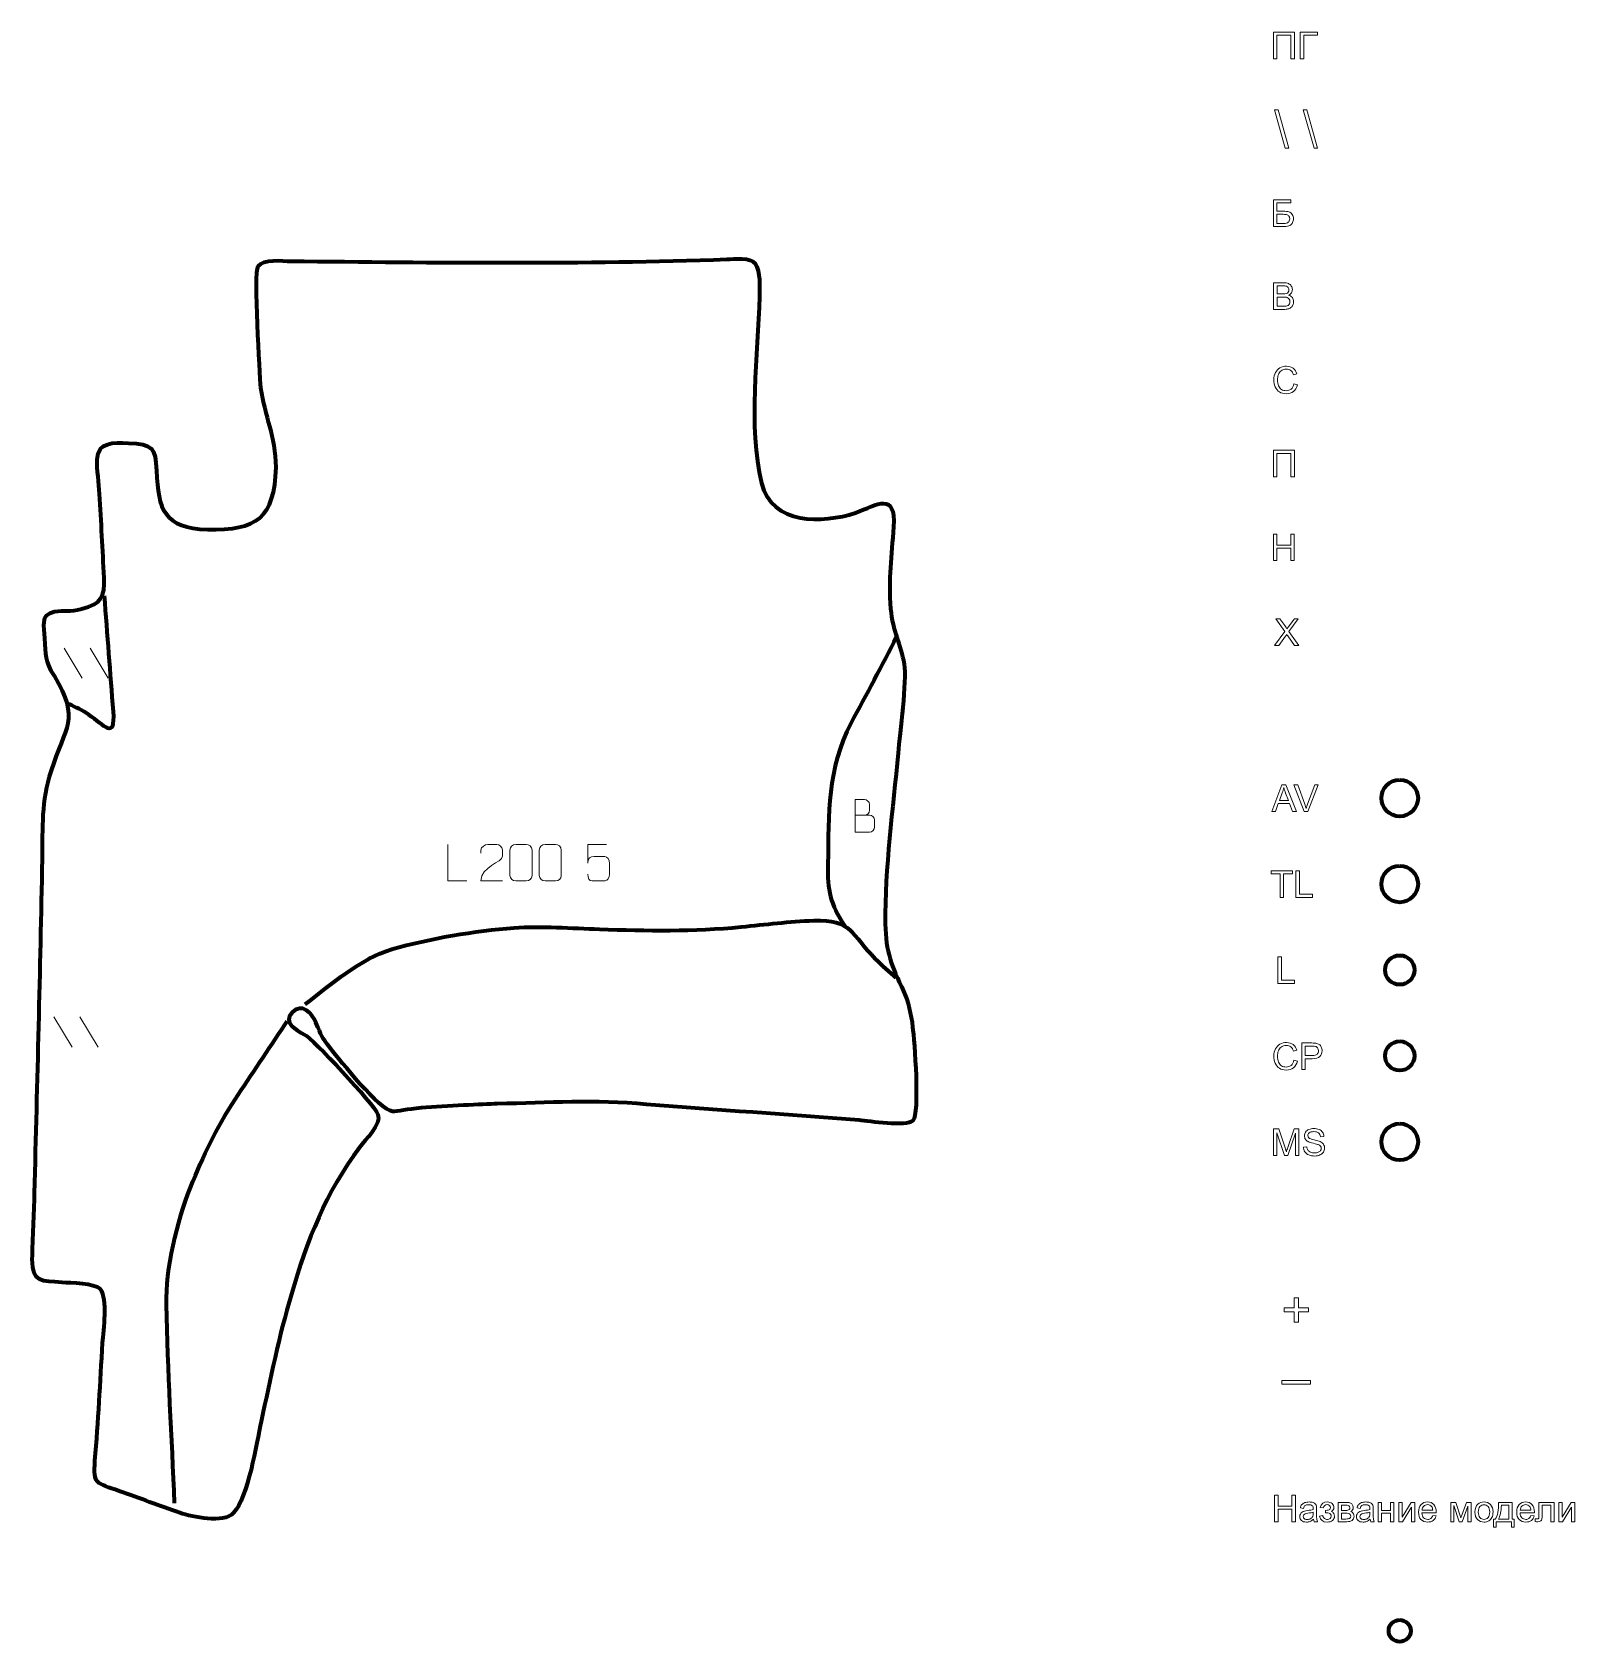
# Model space of a CAD drawing. Header units: millimetres. Extents: x -302 to 752, y -514 to 585.
import ezdxf

# ---------------------------------------------------------------- set-up
doc = ezdxf.new("R2010")
doc.units = ezdxf.units.MM
doc.header["$MEASUREMENT"] = 0
for name, color, linetype in [('layer 1', 7, 'Continuous'), ('layer 2', 7, 'Continuous'), ('layer 3', 7, 'Continuous')]:
    doc.layers.add(name, color=color, linetype=linetype)

msp = doc.modelspace()

# ---------------------------------------------------------------- linework, layer by layer
at = {"layer": 'layer 1', "color": 142, "lineweight": 9}
for points, knots in [([(545.7244, 584.9746), (545.7244, 584.9746), (559.9992, 584.9746), (559.9992, 584.9746), (559.9992, 584.9746), (559.9992, 584.9746), (559.9992, 566.7882), (559.9992, 566.7882), (559.9992, 566.7882), (559.9992, 566.7882), (557.5862, 566.7882), (557.5862, 566.7882), (557.5862, 566.7882), (557.5862, 566.7882), (557.5862, 582.841), (557.5862, 582.841), (557.5862, 582.841), (557.5862, 582.841), (548.1374, 582.841), (548.1374, 582.841), (548.1374, 582.841), (548.1374, 582.841), (548.1374, 566.7882), (548.1374, 566.7882), (548.1374, 566.7882), (548.1374, 566.7882), (545.7244, 566.7882), (545.7244, 566.7882), (545.7244, 566.7882), (545.7244, 566.7882), (545.7244, 584.9746), (545.7244, 584.9746)], [0, 0, 0, 0, 0.111111111, 0.111111111, 0.111111111, 0.111111111, 0.222222222, 0.222222222, 0.222222222, 0.222222222, 0.333333333, 0.333333333, 0.333333333, 0.333333333, 0.444444444, 0.444444444, 0.444444444, 0.444444444, 0.555555556, 0.555555556, 0.555555556, 0.555555556, 0.666666667, 0.666666667, 0.666666667, 0.666666667, 0.777777778, 0.777777778, 0.777777778, 0.777777778, 1, 1, 1, 1]), ([(564.0082, 584.9746), (564.0082, 584.9746), (575.7685, 584.9746), (575.7685, 584.9746), (575.7685, 584.9746), (575.7685, 584.9746), (575.7685, 582.841), (575.7685, 582.841), (575.7685, 582.841), (575.7685, 582.841), (566.4212, 582.841), (566.4212, 582.841), (566.4212, 582.841), (566.4212, 582.841), (566.4212, 566.7882), (566.4212, 566.7882), (566.4212, 566.7882), (566.4212, 566.7882), (564.0082, 566.7882), (564.0082, 566.7882), (564.0082, 566.7882), (564.0082, 566.7882), (564.0082, 584.9746), (564.0082, 584.9746)], [0, 0, 0, 0, 0.142857143, 0.142857143, 0.142857143, 0.142857143, 0.285714286, 0.285714286, 0.285714286, 0.285714286, 0.428571429, 0.428571429, 0.428571429, 0.428571429, 0.571428571, 0.571428571, 0.571428571, 0.571428571, 0.714285714, 0.714285714, 0.714285714, 0.714285714, 1, 1, 1, 1]), ([(553.8267, 505.7564), (553.8267, 505.7564), (546.5242, 531.8619), (546.5242, 531.8619), (546.5242, 531.8619), (546.5242, 531.8619), (549.0054, 531.8619), (549.0054, 531.8619), (549.0054, 531.8619), (549.0054, 531.8619), (556.3079, 505.7564), (556.3079, 505.7564), (556.3079, 505.7564), (556.3079, 505.7564), (553.8267, 505.7564), (553.8267, 505.7564)], [0, 0, 0, 0, 0.2, 0.2, 0.2, 0.2, 0.4, 0.4, 0.4, 0.4, 0.6, 0.6, 0.6, 0.6, 1, 1, 1, 1]), ([(573.4293, 505.7564), (573.4293, 505.7564), (566.1268, 531.8619), (566.1268, 531.8619), (566.1268, 531.8619), (566.1268, 531.8619), (568.608, 531.8619), (568.608, 531.8619), (568.608, 531.8619), (568.608, 531.8619), (575.9105, 505.7564), (575.9105, 505.7564), (575.9105, 505.7564), (575.9105, 505.7564), (573.4293, 505.7564), (573.4293, 505.7564)], [0, 0, 0, 0, 0.2, 0.2, 0.2, 0.2, 0.4, 0.4, 0.4, 0.4, 0.6, 0.6, 0.6, 0.6, 1, 1, 1, 1]), ([(545.683, 470.4663), (545.683, 470.4663), (557.494, 470.4663), (557.494, 470.4663), (557.494, 470.4663), (557.494, 470.4663), (557.494, 468.3327), (557.494, 468.3327), (557.494, 468.3327), (557.494, 468.3327), (548.096, 468.3327), (548.096, 468.3327), (548.096, 468.3327), (548.096, 468.3327), (548.096, 462.7193), (548.096, 462.7193), (548.096, 462.7193), (548.096, 462.7193), (552.4394, 462.7193), (552.4394, 462.7193), (552.4394, 462.7193), (554.0438, 462.7193), (555.3181, 462.5669), (556.2663, 462.2579), (556.2663, 462.2579), (557.2146, 461.9531), (557.9724, 461.3773), (558.5439, 460.5264), (558.5439, 460.5264), (559.1154, 459.6798), (559.399, 458.6934), (559.399, 457.5673), (559.399, 457.5673), (559.399, 456.6487), (559.1958, 455.7893), (558.7852, 454.9935), (558.7852, 454.9935), (558.3745, 454.1934), (557.7649, 453.5414), (556.9521, 453.0377), (556.9521, 453.0377), (556.1436, 452.5339), (554.7593, 452.2799), (552.8077, 452.2799), (552.8077, 452.2799), (552.8077, 452.2799), (545.683, 452.2799), (545.683, 452.2799), (545.683, 452.2799), (545.683, 452.2799), (545.683, 470.4663), (545.683, 470.4663)], [0, 0, 0, 0, 0.071428571, 0.071428571, 0.071428571, 0.071428571, 0.142857143, 0.142857143, 0.142857143, 0.142857143, 0.214285714, 0.214285714, 0.214285714, 0.214285714, 0.285714286, 0.285714286, 0.285714286, 0.285714286, 0.357142857, 0.357142857, 0.357142857, 0.357142857, 0.428571429, 0.428571429, 0.428571429, 0.428571429, 0.5, 0.5, 0.5, 0.5, 0.571428571, 0.571428571, 0.571428571, 0.571428571, 0.642857143, 0.642857143, 0.642857143, 0.642857143, 0.714285714, 0.714285714, 0.714285714, 0.714285714, 0.785714286, 0.785714286, 0.785714286, 0.785714286, 0.857142857, 0.857142857, 0.857142857, 0.857142857, 1, 1, 1, 1]), ([(548.096, 454.3373), (548.096, 454.3373), (552.9093, 454.3373), (552.9093, 454.3373), (552.9093, 454.3373), (554.2089, 454.3373), (555.1826, 454.5998), (555.8345, 455.1289), (555.8345, 455.1289), (556.4822, 455.6581), (556.8082, 456.4497), (556.8082, 457.5038), (556.8082, 457.5038), (556.8082, 458.2574), (556.6219, 458.8839), (556.2494, 459.3877), (556.2494, 459.3877), (555.8769, 459.8914), (555.3604, 460.2259), (554.7, 460.391), (554.7, 460.391), (554.0354, 460.5561), (552.9051, 460.6365), (551.3091, 460.6365), (551.3091, 460.6365), (551.3091, 460.6365), (548.096, 460.6365), (548.096, 460.6365), (548.096, 460.6365), (548.096, 460.6365), (548.096, 454.3373), (548.096, 454.3373)], [0, 0, 0, 0, 0.111111111, 0.111111111, 0.111111111, 0.111111111, 0.222222222, 0.222222222, 0.222222222, 0.222222222, 0.333333333, 0.333333333, 0.333333333, 0.333333333, 0.444444444, 0.444444444, 0.444444444, 0.444444444, 0.555555556, 0.555555556, 0.555555556, 0.555555556, 0.666666667, 0.666666667, 0.666666667, 0.666666667, 0.777777778, 0.777777778, 0.777777778, 0.777777778, 1, 1, 1, 1]), ([(545.7737, 395.6843), (545.7737, 395.6843), (545.7737, 413.8707), (545.7737, 413.8707), (545.7737, 413.8707), (545.7737, 413.8707), (552.5978, 413.8707), (552.5978, 413.8707), (552.5978, 413.8707), (553.9864, 413.8707), (555.0997, 413.6886), (555.9422, 413.3204), (555.9422, 413.3204), (556.7804, 412.9521), (557.4365, 412.3847), (557.9107, 411.6186), (557.9107, 411.6186), (558.389, 410.8566), (558.6261, 410.0565), (558.6261, 409.2183), (558.6261, 409.2183), (558.6261, 408.4436), (558.4144, 407.7112), (557.9953, 407.0254), (557.9953, 407.0254), (557.5762, 406.3396), (556.9412, 405.785), (556.0903, 405.3616), (556.0903, 405.3616), (557.191, 405.04), (558.0377, 404.4896), (558.6261, 403.7107), (558.6261, 403.7107), (559.2188, 402.936), (559.5151, 402.0174), (559.5151, 400.959), (559.5151, 400.959), (559.5151, 400.1039), (559.3331, 399.3123), (558.9732, 398.5799), (558.9732, 398.5799), (558.6134, 397.8475), (558.1689, 397.2845), (557.6397, 396.8865), (557.6397, 396.8865), (557.1106, 396.4929), (556.4459, 396.1922), (555.6501, 395.9891), (555.6501, 395.9891), (554.85, 395.7859), (553.8721, 395.6843), (552.7121, 395.6843), (552.7121, 395.6843), (552.7121, 395.6843), (545.7737, 395.6843), (545.7737, 395.6843)], [0, 0, 0, 0, 0.066666667, 0.066666667, 0.066666667, 0.066666667, 0.133333333, 0.133333333, 0.133333333, 0.133333333, 0.2, 0.2, 0.2, 0.2, 0.266666667, 0.266666667, 0.266666667, 0.266666667, 0.333333333, 0.333333333, 0.333333333, 0.333333333, 0.4, 0.4, 0.4, 0.4, 0.466666667, 0.466666667, 0.466666667, 0.466666667, 0.533333333, 0.533333333, 0.533333333, 0.533333333, 0.6, 0.6, 0.6, 0.6, 0.666666667, 0.666666667, 0.666666667, 0.666666667, 0.733333333, 0.733333333, 0.733333333, 0.733333333, 0.8, 0.8, 0.8, 0.8, 0.866666667, 0.866666667, 0.866666667, 0.866666667, 1, 1, 1, 1]), ([(548.1867, 406.2253), (548.1867, 406.2253), (552.1195, 406.2253), (552.1195, 406.2253), (552.1195, 406.2253), (553.1863, 406.2253), (553.9525, 406.2973), (554.4139, 406.437), (554.4139, 406.437), (555.0278, 406.619), (555.4892, 406.9238), (555.7982, 407.3471), (555.7982, 407.3471), (556.1073, 407.7705), (556.2639, 408.2996), (556.2639, 408.9389), (556.2639, 408.9389), (556.2639, 409.5442), (556.12, 410.0776), (555.8279, 410.5348), (555.8279, 410.5348), (555.54, 410.9963), (555.1251, 411.3138), (554.5875, 411.483), (554.5875, 411.483), (554.0499, 411.6524), (553.127, 411.7371), (551.8231, 411.7371), (551.8231, 411.7371), (551.8231, 411.7371), (548.1867, 411.7371), (548.1867, 411.7371), (548.1867, 411.7371), (548.1867, 411.7371), (548.1867, 406.2253), (548.1867, 406.2253)], [0, 0, 0, 0, 0.1, 0.1, 0.1, 0.1, 0.2, 0.2, 0.2, 0.2, 0.3, 0.3, 0.3, 0.3, 0.4, 0.4, 0.4, 0.4, 0.5, 0.5, 0.5, 0.5, 0.6, 0.6, 0.6, 0.6, 0.7, 0.7, 0.7, 0.7, 0.8, 0.8, 0.8, 0.8, 1, 1, 1, 1]), ([(548.1867, 397.8179), (548.1867, 397.8179), (552.7164, 397.8179), (552.7164, 397.8179), (552.7164, 397.8179), (553.4953, 397.8179), (554.0414, 397.8475), (554.3589, 397.9068), (554.3589, 397.9068), (554.9092, 398.0042), (555.3749, 398.1693), (555.7474, 398.4021), (555.7474, 398.4021), (556.12, 398.6349), (556.4248, 398.9736), (556.6661, 399.4181), (556.6661, 399.4181), (556.9074, 399.8625), (557.0259, 400.3748), (557.0259, 400.9548), (557.0259, 400.9548), (557.0259, 401.6364), (556.8523, 402.2248), (556.501, 402.7286), (556.501, 402.7286), (556.1538, 403.2323), (555.6712, 403.5837), (555.0532, 403.7869), (555.0532, 403.7869), (554.4393, 403.9901), (553.5503, 404.0917), (552.3946, 404.0917), (552.3946, 404.0917), (552.3946, 404.0917), (548.1867, 404.0917), (548.1867, 404.0917), (548.1867, 404.0917), (548.1867, 404.0917), (548.1867, 397.8179), (548.1867, 397.8179)], [0, 0, 0, 0, 0.090909091, 0.090909091, 0.090909091, 0.090909091, 0.181818182, 0.181818182, 0.181818182, 0.181818182, 0.272727273, 0.272727273, 0.272727273, 0.272727273, 0.363636364, 0.363636364, 0.363636364, 0.363636364, 0.454545455, 0.454545455, 0.454545455, 0.454545455, 0.545454545, 0.545454545, 0.545454545, 0.545454545, 0.636363636, 0.636363636, 0.636363636, 0.636363636, 0.727272727, 0.727272727, 0.727272727, 0.727272727, 0.818181818, 0.818181818, 0.818181818, 0.818181818, 1, 1, 1, 1]), ([(559.6525, 344.745), (559.6525, 344.745), (562.0655, 344.1354), (562.0655, 344.1354), (562.0655, 344.1354), (561.5617, 342.1585), (560.6558, 340.6556), (559.3477, 339.6184), (559.3477, 339.6184), (558.0396, 338.5813), (556.4394, 338.0606), (554.5471, 338.0606), (554.5471, 338.0606), (552.5913, 338.0606), (550.9996, 338.4585), (549.7719, 339.2586), (549.7719, 339.2586), (548.5442, 340.0545), (547.6129, 341.2102), (546.9737, 342.7215), (546.9737, 342.7215), (546.3344, 344.237), (546.0127, 345.8584), (546.0127, 347.5941), (546.0127, 347.5941), (546.0127, 349.4864), (546.3725, 351.1374), (547.0964, 352.5471), (547.0964, 352.5471), (547.8203, 353.9567), (548.849, 355.0278), (550.1825, 355.7602), (550.1825, 355.7602), (551.516, 356.4925), (552.985, 356.8566), (554.5852, 356.8566), (554.5852, 356.8566), (556.4055, 356.8566), (557.9338, 356.3951), (559.1699, 355.4681), (559.1699, 355.4681), (560.4103, 354.541), (561.2739, 353.2413), (561.7607, 351.5649), (561.7607, 351.5649), (561.7607, 351.5649), (559.3985, 351.0061), (559.3985, 351.0061), (559.3985, 351.0061), (558.9794, 352.3269), (558.3656, 353.2921), (557.5655, 353.8933), (557.5655, 353.8933), (556.7654, 354.4986), (555.7578, 354.7991), (554.5429, 354.7991), (554.5429, 354.7991), (553.1501, 354.7991), (551.9817, 354.4648), (551.0461, 353.7959), (551.0461, 353.7959), (550.1106, 353.127), (549.4502, 352.2253), (549.0734, 351.0993), (549.0734, 351.0993), (548.6924, 349.969), (548.5019, 348.8048), (548.5019, 347.6068), (548.5019, 347.6068), (548.5019, 346.0616), (548.7263, 344.7112), (549.175, 343.5597), (549.175, 343.5597), (549.6237, 342.404), (550.3222, 341.5446), (551.2705, 340.973), (551.2705, 340.973), (552.2188, 340.4016), (553.2432, 340.118), (554.3481, 340.118), (554.3481, 340.118), (555.6943, 340.118), (556.8289, 340.5075), (557.7602, 341.2822), (557.7602, 341.2822), (558.6915, 342.0611), (559.3223, 343.2126), (559.6525, 344.745)], [0, 0, 0, 0, 0.043478261, 0.043478261, 0.043478261, 0.043478261, 0.086956522, 0.086956522, 0.086956522, 0.086956522, 0.130434783, 0.130434783, 0.130434783, 0.130434783, 0.173913043, 0.173913043, 0.173913043, 0.173913043, 0.217391304, 0.217391304, 0.217391304, 0.217391304, 0.260869565, 0.260869565, 0.260869565, 0.260869565, 0.304347826, 0.304347826, 0.304347826, 0.304347826, 0.347826087, 0.347826087, 0.347826087, 0.347826087, 0.391304348, 0.391304348, 0.391304348, 0.391304348, 0.434782609, 0.434782609, 0.434782609, 0.434782609, 0.47826087, 0.47826087, 0.47826087, 0.47826087, 0.52173913, 0.52173913, 0.52173913, 0.52173913, 0.565217391, 0.565217391, 0.565217391, 0.565217391, 0.608695652, 0.608695652, 0.608695652, 0.608695652, 0.652173913, 0.652173913, 0.652173913, 0.652173913, 0.695652174, 0.695652174, 0.695652174, 0.695652174, 0.739130435, 0.739130435, 0.739130435, 0.739130435, 0.782608696, 0.782608696, 0.782608696, 0.782608696, 0.826086957, 0.826086957, 0.826086957, 0.826086957, 0.869565217, 0.869565217, 0.869565217, 0.869565217, 0.913043478, 0.913043478, 0.913043478, 0.913043478, 1, 1, 1, 1]), ([(545.7244, 299.4535), (545.7244, 299.4535), (559.9992, 299.4535), (559.9992, 299.4535), (559.9992, 299.4535), (559.9992, 299.4535), (559.9992, 281.2671), (559.9992, 281.2671), (559.9992, 281.2671), (559.9992, 281.2671), (557.5862, 281.2671), (557.5862, 281.2671), (557.5862, 281.2671), (557.5862, 281.2671), (557.5862, 297.3199), (557.5862, 297.3199), (557.5862, 297.3199), (557.5862, 297.3199), (548.1374, 297.3199), (548.1374, 297.3199), (548.1374, 297.3199), (548.1374, 297.3199), (548.1374, 281.2671), (548.1374, 281.2671), (548.1374, 281.2671), (548.1374, 281.2671), (545.7244, 281.2671), (545.7244, 281.2671), (545.7244, 281.2671), (545.7244, 281.2671), (545.7244, 299.4535), (545.7244, 299.4535)], [0, 0, 0, 0, 0.111111111, 0.111111111, 0.111111111, 0.111111111, 0.222222222, 0.222222222, 0.222222222, 0.222222222, 0.333333333, 0.333333333, 0.333333333, 0.333333333, 0.444444444, 0.444444444, 0.444444444, 0.444444444, 0.555555556, 0.555555556, 0.555555556, 0.555555556, 0.666666667, 0.666666667, 0.666666667, 0.666666667, 0.777777778, 0.777777778, 0.777777778, 0.777777778, 1, 1, 1, 1]), ([(545.7359, 224.0718), (545.7359, 224.0718), (545.7359, 242.2582), (545.7359, 242.2582), (545.7359, 242.2582), (545.7359, 242.2582), (548.1489, 242.2582), (548.1489, 242.2582), (548.1489, 242.2582), (548.1489, 242.2582), (548.1489, 234.7652), (548.1489, 234.7652), (548.1489, 234.7652), (548.1489, 234.7652), (557.5469, 234.7652), (557.5469, 234.7652), (557.5469, 234.7652), (557.5469, 234.7652), (557.5469, 242.2582), (557.5469, 242.2582), (557.5469, 242.2582), (557.5469, 242.2582), (559.9599, 242.2582), (559.9599, 242.2582), (559.9599, 242.2582), (559.9599, 242.2582), (559.9599, 224.0718), (559.9599, 224.0718), (559.9599, 224.0718), (559.9599, 224.0718), (557.5469, 224.0718), (557.5469, 224.0718), (557.5469, 224.0718), (557.5469, 224.0718), (557.5469, 232.6316), (557.5469, 232.6316), (557.5469, 232.6316), (557.5469, 232.6316), (548.1489, 232.6316), (548.1489, 232.6316), (548.1489, 232.6316), (548.1489, 232.6316), (548.1489, 224.0718), (548.1489, 224.0718), (548.1489, 224.0718), (548.1489, 224.0718), (545.7359, 224.0718), (545.7359, 224.0718)], [0, 0, 0, 0, 0.076923077, 0.076923077, 0.076923077, 0.076923077, 0.153846154, 0.153846154, 0.153846154, 0.153846154, 0.230769231, 0.230769231, 0.230769231, 0.230769231, 0.307692308, 0.307692308, 0.307692308, 0.307692308, 0.384615385, 0.384615385, 0.384615385, 0.384615385, 0.461538462, 0.461538462, 0.461538462, 0.461538462, 0.538461538, 0.538461538, 0.538461538, 0.538461538, 0.615384615, 0.615384615, 0.615384615, 0.615384615, 0.692307692, 0.692307692, 0.692307692, 0.692307692, 0.769230769, 0.769230769, 0.769230769, 0.769230769, 0.846153846, 0.846153846, 0.846153846, 0.846153846, 1, 1, 1, 1]), ([(546.4579, 166.1473), (546.4579, 166.1473), (553.4852, 175.5834), (553.4852, 175.5834), (553.4852, 175.5834), (553.4852, 175.5834), (547.2961, 184.3337), (547.2961, 184.3337), (547.2961, 184.3337), (547.2961, 184.3337), (550.162, 184.3337), (550.162, 184.3337), (550.162, 184.3337), (550.162, 184.3337), (553.4767, 179.6813), (553.4767, 179.6813), (553.4767, 179.6813), (554.1668, 178.7161), (554.6451, 177.9795), (554.9203, 177.4672), (554.9203, 177.4672), (555.3309, 178.1021), (555.8135, 178.7796), (556.3681, 179.495), (556.3681, 179.495), (556.3681, 179.495), (560.0003, 184.3337), (560.0003, 184.3337), (560.0003, 184.3337), (560.0003, 184.3337), (562.6377, 184.3337), (562.6377, 184.3337), (562.6377, 184.3337), (562.6377, 184.3337), (556.3215, 175.6892), (556.3215, 175.6892), (556.3215, 175.6892), (556.3215, 175.6892), (563.1203, 166.1473), (563.1203, 166.1473), (563.1203, 166.1473), (563.1203, 166.1473), (560.1654, 166.1473), (560.1654, 166.1473), (560.1654, 166.1473), (560.1654, 166.1473), (555.5765, 172.6328), (555.5765, 172.6328), (555.5765, 172.6328), (555.314, 173.0011), (555.0642, 173.3693), (554.8314, 173.7334), (554.8314, 173.7334), (554.425, 173.1238), (554.1371, 172.6963), (553.9593, 172.4549), (553.9593, 172.4549), (553.9593, 172.4549), (549.3492, 166.1473), (549.3492, 166.1473), (549.3492, 166.1473), (549.3492, 166.1473), (546.4579, 166.1473), (546.4579, 166.1473)], [0, 0, 0, 0, 0.058823529, 0.058823529, 0.058823529, 0.058823529, 0.117647059, 0.117647059, 0.117647059, 0.117647059, 0.176470588, 0.176470588, 0.176470588, 0.176470588, 0.235294118, 0.235294118, 0.235294118, 0.235294118, 0.294117647, 0.294117647, 0.294117647, 0.294117647, 0.352941176, 0.352941176, 0.352941176, 0.352941176, 0.411764706, 0.411764706, 0.411764706, 0.411764706, 0.470588235, 0.470588235, 0.470588235, 0.470588235, 0.529411765, 0.529411765, 0.529411765, 0.529411765, 0.588235294, 0.588235294, 0.588235294, 0.588235294, 0.647058824, 0.647058824, 0.647058824, 0.647058824, 0.705882353, 0.705882353, 0.705882353, 0.705882353, 0.764705882, 0.764705882, 0.764705882, 0.764705882, 0.823529412, 0.823529412, 0.823529412, 0.823529412, 0.882352941, 0.882352941, 0.882352941, 0.882352941, 1, 1, 1, 1]), ([(544.5155, 52.8141), (544.5155, 52.8141), (551.492, 71.0005), (551.492, 71.0005), (551.492, 71.0005), (551.492, 71.0005), (554.1379, 71.0005), (554.1379, 71.0005), (554.1379, 71.0005), (554.1379, 71.0005), (561.542, 52.8141), (561.542, 52.8141), (561.542, 52.8141), (561.542, 52.8141), (558.803, 52.8141), (558.803, 52.8141), (558.803, 52.8141), (558.803, 52.8141), (556.699, 58.3259), (556.699, 58.3259), (556.699, 58.3259), (556.699, 58.3259), (549.0409, 58.3259), (549.0409, 58.3259), (549.0409, 58.3259), (549.0409, 58.3259), (547.0682, 52.8141), (547.0682, 52.8141), (547.0682, 52.8141), (547.0682, 52.8141), (544.5155, 52.8141), (544.5155, 52.8141)], [0, 0, 0, 0, 0.111111111, 0.111111111, 0.111111111, 0.111111111, 0.222222222, 0.222222222, 0.222222222, 0.222222222, 0.333333333, 0.333333333, 0.333333333, 0.333333333, 0.444444444, 0.444444444, 0.444444444, 0.444444444, 0.555555556, 0.555555556, 0.555555556, 0.555555556, 0.666666667, 0.666666667, 0.666666667, 0.666666667, 0.777777778, 0.777777778, 0.777777778, 0.777777778, 1, 1, 1, 1]), ([(549.7479, 60.2817), (549.7479, 60.2817), (555.9455, 60.2817), (555.9455, 60.2817), (555.9455, 60.2817), (555.9455, 60.2817), (554.049, 65.3236), (554.049, 65.3236), (554.049, 65.3236), (553.4775, 66.8561), (553.0457, 68.1218), (552.7451, 69.1209), (552.7451, 69.1209), (552.4953, 67.9356), (552.1609, 66.7714), (551.7418, 65.6199), (551.7418, 65.6199), (551.7418, 65.6199), (549.7479, 60.2817), (549.7479, 60.2817)], [0, 0, 0, 0, 0.166666667, 0.166666667, 0.166666667, 0.166666667, 0.333333333, 0.333333333, 0.333333333, 0.333333333, 0.5, 0.5, 0.5, 0.5, 0.666666667, 0.666666667, 0.666666667, 0.666666667, 1, 1, 1, 1]), ([(566.749, 52.8141), (566.749, 52.8141), (559.7217, 71.0005), (559.7217, 71.0005), (559.7217, 71.0005), (559.7217, 71.0005), (562.3294, 71.0005), (562.3294, 71.0005), (562.3294, 71.0005), (562.3294, 71.0005), (567.0538, 57.784), (567.0538, 57.784), (567.0538, 57.784), (567.4306, 56.7257), (567.7523, 55.7351), (568.0063, 54.808), (568.0063, 54.808), (568.2857, 55.8028), (568.6117, 56.7934), (568.9842, 57.784), (568.9842, 57.784), (568.9842, 57.784), (573.8864, 71.0005), (573.8864, 71.0005), (573.8864, 71.0005), (573.8864, 71.0005), (576.3417, 71.0005), (576.3417, 71.0005), (576.3417, 71.0005), (576.3417, 71.0005), (569.2509, 52.8141), (569.2509, 52.8141), (569.2509, 52.8141), (569.2509, 52.8141), (566.749, 52.8141), (566.749, 52.8141)], [0, 0, 0, 0, 0.1, 0.1, 0.1, 0.1, 0.2, 0.2, 0.2, 0.2, 0.3, 0.3, 0.3, 0.3, 0.4, 0.4, 0.4, 0.4, 0.5, 0.5, 0.5, 0.5, 0.6, 0.6, 0.6, 0.6, 0.7, 0.7, 0.7, 0.7, 0.8, 0.8, 0.8, 0.8, 1, 1, 1, 1]), ([(550.2503, -5.8882), (550.2503, -5.8882), (550.2503, 10.1647), (550.2503, 10.1647), (550.2503, 10.1647), (550.2503, 10.1647), (544.2559, 10.1647), (544.2559, 10.1647), (544.2559, 10.1647), (544.2559, 10.1647), (544.2559, 12.2983), (544.2559, 12.2983), (544.2559, 12.2983), (544.2559, 12.2983), (558.6577, 12.2983), (558.6577, 12.2983), (558.6577, 12.2983), (558.6577, 12.2983), (558.6577, 10.1647), (558.6577, 10.1647), (558.6577, 10.1647), (558.6577, 10.1647), (552.6633, 10.1647), (552.6633, 10.1647), (552.6633, 10.1647), (552.6633, 10.1647), (552.6633, -5.8882), (552.6633, -5.8882), (552.6633, -5.8882), (552.6633, -5.8882), (550.2503, -5.8882), (550.2503, -5.8882)], [0, 0, 0, 0, 0.111111111, 0.111111111, 0.111111111, 0.111111111, 0.222222222, 0.222222222, 0.222222222, 0.222222222, 0.333333333, 0.333333333, 0.333333333, 0.333333333, 0.444444444, 0.444444444, 0.444444444, 0.444444444, 0.555555556, 0.555555556, 0.555555556, 0.555555556, 0.666666667, 0.666666667, 0.666666667, 0.666666667, 0.777777778, 0.777777778, 0.777777778, 0.777777778, 1, 1, 1, 1]), ([(561.0411, -5.8882), (561.0411, -5.8882), (561.0411, 12.2983), (561.0411, 12.2983), (561.0411, 12.2983), (561.0411, 12.2983), (563.4541, 12.2983), (563.4541, 12.2983), (563.4541, 12.2983), (563.4541, 12.2983), (563.4541, -3.7546), (563.4541, -3.7546), (563.4541, -3.7546), (563.4541, -3.7546), (572.3949, -3.7546), (572.3949, -3.7546), (572.3949, -3.7546), (572.3949, -3.7546), (572.3949, -5.8882), (572.3949, -5.8882), (572.3949, -5.8882), (572.3949, -5.8882), (561.0411, -5.8882), (561.0411, -5.8882)], [0, 0, 0, 0, 0.142857143, 0.142857143, 0.142857143, 0.142857143, 0.285714286, 0.285714286, 0.285714286, 0.285714286, 0.428571429, 0.428571429, 0.428571429, 0.428571429, 0.571428571, 0.571428571, 0.571428571, 0.571428571, 0.714285714, 0.714285714, 0.714285714, 0.714285714, 1, 1, 1, 1]), ([(548.7737, -64.5904), (548.7737, -64.5904), (548.7737, -46.404), (548.7737, -46.404), (548.7737, -46.404), (548.7737, -46.404), (551.1867, -46.404), (551.1867, -46.404), (551.1867, -46.404), (551.1867, -46.404), (551.1867, -62.4568), (551.1867, -62.4568), (551.1867, -62.4568), (551.1867, -62.4568), (560.1275, -62.4568), (560.1275, -62.4568), (560.1275, -62.4568), (560.1275, -62.4568), (560.1275, -64.5904), (560.1275, -64.5904), (560.1275, -64.5904), (560.1275, -64.5904), (548.7737, -64.5904), (548.7737, -64.5904)], [0, 0, 0, 0, 0.142857143, 0.142857143, 0.142857143, 0.142857143, 0.285714286, 0.285714286, 0.285714286, 0.285714286, 0.428571429, 0.428571429, 0.428571429, 0.428571429, 0.571428571, 0.571428571, 0.571428571, 0.571428571, 0.714285714, 0.714285714, 0.714285714, 0.714285714, 1, 1, 1, 1]), ([(559.6525, -117.1275), (559.6525, -117.1275), (562.0655, -117.7372), (562.0655, -117.7372), (562.0655, -117.7372), (561.5617, -119.7141), (560.6558, -121.217), (559.3477, -122.2541), (559.3477, -122.2541), (558.0396, -123.2913), (556.4394, -123.812), (554.5471, -123.812), (554.5471, -123.812), (552.5913, -123.812), (550.9996, -123.4141), (549.7719, -122.614), (549.7719, -122.614), (548.5442, -121.8181), (547.6129, -120.6624), (546.9737, -119.1511), (546.9737, -119.1511), (546.3344, -117.6356), (546.0127, -116.0142), (546.0127, -114.2785), (546.0127, -114.2785), (546.0127, -112.3862), (546.3725, -110.7352), (547.0964, -109.3255), (547.0964, -109.3255), (547.8203, -107.9158), (548.849, -106.8448), (550.1825, -106.1124), (550.1825, -106.1124), (551.516, -105.38), (552.985, -105.016), (554.5852, -105.016), (554.5852, -105.016), (556.4055, -105.016), (557.9338, -105.4774), (559.1699, -106.4045), (559.1699, -106.4045), (560.4103, -107.3316), (561.2739, -108.6313), (561.7607, -110.3077), (561.7607, -110.3077), (561.7607, -110.3077), (559.3985, -110.8665), (559.3985, -110.8665), (559.3985, -110.8665), (558.9794, -109.5457), (558.3656, -108.5804), (557.5655, -107.9793), (557.5655, -107.9793), (556.7654, -107.374), (555.7578, -107.0734), (554.5429, -107.0734), (554.5429, -107.0734), (553.1501, -107.0734), (551.9817, -107.4078), (551.0461, -108.0767), (551.0461, -108.0767), (550.1106, -108.7455), (549.4502, -109.6473), (549.0734, -110.7733), (549.0734, -110.7733), (548.6924, -111.9036), (548.5019, -113.0678), (548.5019, -114.2658), (548.5019, -114.2658), (548.5019, -115.811), (548.7263, -117.1614), (549.175, -118.3129), (549.175, -118.3129), (549.6237, -119.4686), (550.3222, -120.328), (551.2705, -120.8995), (551.2705, -120.8995), (552.2188, -121.471), (553.2432, -121.7546), (554.3481, -121.7546), (554.3481, -121.7546), (555.6943, -121.7546), (556.8289, -121.3651), (557.7602, -120.5904), (557.7602, -120.5904), (558.6915, -119.8115), (559.3223, -118.6599), (559.6525, -117.1275)], [0, 0, 0, 0, 0.043478261, 0.043478261, 0.043478261, 0.043478261, 0.086956522, 0.086956522, 0.086956522, 0.086956522, 0.130434783, 0.130434783, 0.130434783, 0.130434783, 0.173913043, 0.173913043, 0.173913043, 0.173913043, 0.217391304, 0.217391304, 0.217391304, 0.217391304, 0.260869565, 0.260869565, 0.260869565, 0.260869565, 0.304347826, 0.304347826, 0.304347826, 0.304347826, 0.347826087, 0.347826087, 0.347826087, 0.347826087, 0.391304348, 0.391304348, 0.391304348, 0.391304348, 0.434782609, 0.434782609, 0.434782609, 0.434782609, 0.47826087, 0.47826087, 0.47826087, 0.47826087, 0.52173913, 0.52173913, 0.52173913, 0.52173913, 0.565217391, 0.565217391, 0.565217391, 0.565217391, 0.608695652, 0.608695652, 0.608695652, 0.608695652, 0.652173913, 0.652173913, 0.652173913, 0.652173913, 0.695652174, 0.695652174, 0.695652174, 0.695652174, 0.739130435, 0.739130435, 0.739130435, 0.739130435, 0.782608696, 0.782608696, 0.782608696, 0.782608696, 0.826086957, 0.826086957, 0.826086957, 0.826086957, 0.869565217, 0.869565217, 0.869565217, 0.869565217, 0.913043478, 0.913043478, 0.913043478, 0.913043478, 1, 1, 1, 1]), ([(565.0415, -123.5072), (565.0415, -123.5072), (565.0415, -105.3208), (565.0415, -105.3208), (565.0415, -105.3208), (565.0415, -105.3208), (571.908, -105.3208), (571.908, -105.3208), (571.908, -105.3208), (573.1145, -105.3208), (574.0373, -105.38), (574.6766, -105.4944), (574.6766, -105.4944), (575.5698, -105.6425), (576.3191, -105.9262), (576.9245, -106.341), (576.9245, -106.341), (577.5298, -106.7601), (578.0167, -107.3443), (578.385, -108.0936), (578.385, -108.0936), (578.7533, -108.8429), (578.9353, -109.6684), (578.9353, -110.57), (578.9353, -110.57), (578.9353, -112.1111), (578.4442, -113.4192), (577.4579, -114.486), (577.4579, -114.486), (576.4757, -115.557), (574.6935, -116.0904), (572.1196, -116.0904), (572.1196, -116.0904), (572.1196, -116.0904), (567.4545, -116.0904), (567.4545, -116.0904), (567.4545, -116.0904), (567.4545, -116.0904), (567.4545, -123.5072), (567.4545, -123.5072), (567.4545, -123.5072), (567.4545, -123.5072), (565.0415, -123.5072), (565.0415, -123.5072)], [0, 0, 0, 0, 0.083333333, 0.083333333, 0.083333333, 0.083333333, 0.166666667, 0.166666667, 0.166666667, 0.166666667, 0.25, 0.25, 0.25, 0.25, 0.333333333, 0.333333333, 0.333333333, 0.333333333, 0.416666667, 0.416666667, 0.416666667, 0.416666667, 0.5, 0.5, 0.5, 0.5, 0.583333333, 0.583333333, 0.583333333, 0.583333333, 0.666666667, 0.666666667, 0.666666667, 0.666666667, 0.75, 0.75, 0.75, 0.75, 0.833333333, 0.833333333, 0.833333333, 0.833333333, 1, 1, 1, 1]), ([(567.4545, -113.9568), (567.4545, -113.9568), (572.1535, -113.9568), (572.1535, -113.9568), (572.1535, -113.9568), (573.7114, -113.9568), (574.812, -113.6689), (575.4682, -113.089), (575.4682, -113.089), (576.1201, -112.509), (576.4461, -111.6962), (576.4461, -110.642), (576.4461, -110.642), (576.4461, -109.8843), (576.2556, -109.2324), (575.8704, -108.6905), (575.8704, -108.6905), (575.4851, -108.1487), (574.9771, -107.7888), (574.3506, -107.6153), (574.3506, -107.6153), (573.9442, -107.5093), (573.1949, -107.4544), (572.1069, -107.4544), (572.1069, -107.4544), (572.1069, -107.4544), (567.4545, -107.4544), (567.4545, -107.4544), (567.4545, -107.4544), (567.4545, -107.4544), (567.4545, -113.9568), (567.4545, -113.9568)], [0, 0, 0, 0, 0.111111111, 0.111111111, 0.111111111, 0.111111111, 0.222222222, 0.222222222, 0.222222222, 0.222222222, 0.333333333, 0.333333333, 0.333333333, 0.333333333, 0.444444444, 0.444444444, 0.444444444, 0.444444444, 0.555555556, 0.555555556, 0.555555556, 0.555555556, 0.666666667, 0.666666667, 0.666666667, 0.666666667, 0.777777778, 0.777777778, 0.777777778, 0.777777778, 1, 1, 1, 1]), ([(545.7893, -182.2094), (545.7893, -182.2094), (545.7893, -164.023), (545.7893, -164.023), (545.7893, -164.023), (545.7893, -164.023), (549.3961, -164.023), (549.3961, -164.023), (549.3961, -164.023), (549.3961, -164.023), (553.6972, -176.8966), (553.6972, -176.8966), (553.6972, -176.8966), (554.0951, -178.0946), (554.383, -178.9921), (554.565, -179.589), (554.565, -179.589), (554.7724, -178.9286), (555.0984, -177.9549), (555.5387, -176.6722), (555.5387, -176.6722), (555.5387, -176.6722), (559.9159, -164.023), (559.9159, -164.023), (559.9159, -164.023), (559.9159, -164.023), (563.1375, -164.023), (563.1375, -164.023), (563.1375, -164.023), (563.1375, -164.023), (563.1375, -182.2094), (563.1375, -182.2094), (563.1375, -182.2094), (563.1375, -182.2094), (560.8261, -182.2094), (560.8261, -182.2094), (560.8261, -182.2094), (560.8261, -182.2094), (560.8261, -166.9948), (560.8261, -166.9948), (560.8261, -166.9948), (560.8261, -166.9948), (555.5175, -182.2094), (555.5175, -182.2094), (555.5175, -182.2094), (555.5175, -182.2094), (553.35, -182.2094), (553.35, -182.2094), (553.35, -182.2094), (553.35, -182.2094), (548.1007, -166.7154), (548.1007, -166.7154), (548.1007, -166.7154), (548.1007, -166.7154), (548.1007, -182.2094), (548.1007, -182.2094), (548.1007, -182.2094), (548.1007, -182.2094), (545.7893, -182.2094), (545.7893, -182.2094)], [0, 0, 0, 0, 0.0625, 0.0625, 0.0625, 0.0625, 0.125, 0.125, 0.125, 0.125, 0.1875, 0.1875, 0.1875, 0.1875, 0.25, 0.25, 0.25, 0.25, 0.3125, 0.3125, 0.3125, 0.3125, 0.375, 0.375, 0.375, 0.375, 0.4375, 0.4375, 0.4375, 0.4375, 0.5, 0.5, 0.5, 0.5, 0.5625, 0.5625, 0.5625, 0.5625, 0.625, 0.625, 0.625, 0.625, 0.6875, 0.6875, 0.6875, 0.6875, 0.75, 0.75, 0.75, 0.75, 0.8125, 0.8125, 0.8125, 0.8125, 0.875, 0.875, 0.875, 0.875, 1, 1, 1, 1]), ([(566.2109, -176.3674), (566.2109, -176.3674), (568.4715, -176.1642), (568.4715, -176.1642), (568.4715, -176.1642), (568.5773, -177.0786), (568.8271, -177.8279), (569.2208, -178.4163), (569.2208, -178.4163), (569.6145, -179.0005), (570.2241, -179.4747), (571.0496, -179.8387), (571.0496, -179.8387), (571.8751, -180.1986), (572.8064, -180.3806), (573.8394, -180.3806), (573.8394, -180.3806), (574.758, -180.3806), (575.5666, -180.2451), (576.2693, -179.97), (576.2693, -179.97), (576.972, -179.6948), (577.4927, -179.318), (577.8356, -178.8397), (577.8356, -178.8397), (578.1785, -178.3613), (578.3521, -177.8406), (578.3521, -177.2818), (578.3521, -177.2818), (578.3521, -176.7145), (578.187, -176.2192), (577.8568, -175.7917), (577.8568, -175.7917), (577.5266, -175.3683), (576.9805, -175.0127), (576.2185, -174.7206), (576.2185, -174.7206), (575.7317, -174.5344), (574.6522, -174.238), (572.98, -173.8359), (572.98, -173.8359), (571.3078, -173.4337), (570.1394, -173.0569), (569.4706, -172.7013), (569.4706, -172.7013), (568.6027, -172.2441), (567.9593, -171.6769), (567.5359, -171.0038), (567.5359, -171.0038), (567.1084, -170.3307), (566.8967, -169.5729), (566.8967, -168.7389), (566.8967, -168.7389), (566.8967, -167.8161), (567.1592, -166.9567), (567.6799, -166.1608), (567.6799, -166.1608), (568.2006, -165.3607), (568.9583, -164.7554), (569.9616, -164.3405), (569.9616, -164.3405), (570.9607, -163.9256), (572.0741, -163.7182), (573.2975, -163.7182), (573.2975, -163.7182), (574.6437, -163.7182), (575.8333, -163.9341), (576.862, -164.3701), (576.862, -164.3701), (577.8907, -164.8019), (578.6823, -165.4412), (579.2369, -166.2878), (579.2369, -166.2878), (579.7914, -167.1303), (580.0878, -168.087), (580.1301, -169.1538), (580.1301, -169.1538), (580.1301, -169.1538), (577.8187, -169.3316), (577.8187, -169.3316), (577.8187, -169.3316), (577.6959, -168.1844), (577.2768, -167.3165), (576.5614, -166.7323), (576.5614, -166.7323), (575.846, -166.1439), (574.7876, -165.8518), (573.3906, -165.8518), (573.3906, -165.8518), (571.9344, -165.8518), (570.8718, -166.1185), (570.2072, -166.6519), (570.2072, -166.6519), (569.5425, -167.1853), (569.2081, -167.8288), (569.2081, -168.5823), (569.2081, -168.5823), (569.2081, -169.2342), (569.4452, -169.7719), (569.9151, -170.1952), (569.9151, -170.1952), (570.3807, -170.6143), (571.5872, -171.0503), (573.543, -171.4906), (573.543, -171.4906), (575.4988, -171.9351), (576.8408, -172.3203), (577.5689, -172.6505), (577.5689, -172.6505), (578.623, -173.1374), (579.4062, -173.7512), (579.91, -174.5005), (579.91, -174.5005), (580.4137, -175.2456), (580.6635, -176.1049), (580.6635, -177.0786), (580.6635, -177.0786), (580.6635, -178.048), (580.3883, -178.954), (579.8338, -179.8091), (579.8338, -179.8091), (579.2792, -180.6642), (578.4876, -181.3289), (577.4504, -181.803), (577.4504, -181.803), (576.4132, -182.2771), (575.2491, -182.5142), (573.9494, -182.5142), (573.9494, -182.5142), (572.3069, -182.5142), (570.9311, -182.2729), (569.8219, -181.7945), (569.8219, -181.7945), (568.7086, -181.3162), (567.8407, -180.5965), (567.21, -179.6313), (567.21, -179.6313), (566.575, -178.6703), (566.2448, -177.5824), (566.2109, -176.3674)], [0, 0, 0, 0, 0.027777778, 0.027777778, 0.027777778, 0.027777778, 0.055555556, 0.055555556, 0.055555556, 0.055555556, 0.083333333, 0.083333333, 0.083333333, 0.083333333, 0.111111111, 0.111111111, 0.111111111, 0.111111111, 0.138888889, 0.138888889, 0.138888889, 0.138888889, 0.166666667, 0.166666667, 0.166666667, 0.166666667, 0.194444444, 0.194444444, 0.194444444, 0.194444444, 0.222222222, 0.222222222, 0.222222222, 0.222222222, 0.25, 0.25, 0.25, 0.25, 0.277777778, 0.277777778, 0.277777778, 0.277777778, 0.305555556, 0.305555556, 0.305555556, 0.305555556, 0.333333333, 0.333333333, 0.333333333, 0.333333333, 0.361111111, 0.361111111, 0.361111111, 0.361111111, 0.388888889, 0.388888889, 0.388888889, 0.388888889, 0.416666667, 0.416666667, 0.416666667, 0.416666667, 0.444444444, 0.444444444, 0.444444444, 0.444444444, 0.472222222, 0.472222222, 0.472222222, 0.472222222, 0.5, 0.5, 0.5, 0.5, 0.527777778, 0.527777778, 0.527777778, 0.527777778, 0.555555556, 0.555555556, 0.555555556, 0.555555556, 0.583333333, 0.583333333, 0.583333333, 0.583333333, 0.611111111, 0.611111111, 0.611111111, 0.611111111, 0.638888889, 0.638888889, 0.638888889, 0.638888889, 0.666666667, 0.666666667, 0.666666667, 0.666666667, 0.694444444, 0.694444444, 0.694444444, 0.694444444, 0.722222222, 0.722222222, 0.722222222, 0.722222222, 0.75, 0.75, 0.75, 0.75, 0.777777778, 0.777777778, 0.777777778, 0.777777778, 0.805555556, 0.805555556, 0.805555556, 0.805555556, 0.833333333, 0.833333333, 0.833333333, 0.833333333, 0.861111111, 0.861111111, 0.861111111, 0.861111111, 0.888888889, 0.888888889, 0.888888889, 0.888888889, 0.916666667, 0.916666667, 0.916666667, 0.916666667, 0.944444444, 0.944444444, 0.944444444, 0.944444444, 1, 1, 1, 1]), ([(559.8751, -295.9475), (559.8751, -295.9475), (559.8751, -289.033), (559.8751, -289.033), (559.8751, -289.033), (559.8751, -289.033), (552.996, -289.033), (552.996, -289.033), (552.996, -289.033), (552.996, -289.033), (552.996, -286.1402), (552.996, -286.1402), (552.996, -286.1402), (552.996, -286.1402), (559.8751, -286.1402), (559.8751, -286.1402), (559.8751, -286.1402), (559.8751, -286.1402), (559.8751, -279.2611), (559.8751, -279.2611), (559.8751, -279.2611), (559.8751, -279.2611), (562.8032, -279.2611), (562.8032, -279.2611), (562.8032, -279.2611), (562.8032, -279.2611), (562.8032, -286.1402), (562.8032, -286.1402), (562.8032, -286.1402), (562.8032, -286.1402), (569.6824, -286.1402), (569.6824, -286.1402), (569.6824, -286.1402), (569.6824, -286.1402), (569.6824, -289.033), (569.6824, -289.033), (569.6824, -289.033), (569.6824, -289.033), (562.8032, -289.033), (562.8032, -289.033), (562.8032, -289.033), (562.8032, -289.033), (562.8032, -295.9475), (562.8032, -295.9475), (562.8032, -295.9475), (562.8032, -295.9475), (559.8751, -295.9475), (559.8751, -295.9475)], [0, 0, 0, 0, 0.076923077, 0.076923077, 0.076923077, 0.076923077, 0.153846154, 0.153846154, 0.153846154, 0.153846154, 0.230769231, 0.230769231, 0.230769231, 0.230769231, 0.307692308, 0.307692308, 0.307692308, 0.307692308, 0.384615385, 0.384615385, 0.384615385, 0.384615385, 0.461538462, 0.461538462, 0.461538462, 0.461538462, 0.538461538, 0.538461538, 0.538461538, 0.538461538, 0.615384615, 0.615384615, 0.615384615, 0.615384615, 0.692307692, 0.692307692, 0.692307692, 0.692307692, 0.769230769, 0.769230769, 0.769230769, 0.769230769, 0.846153846, 0.846153846, 0.846153846, 0.846153846, 1, 1, 1, 1]), ([(551.4276, -338.3379), (551.4276, -338.3379), (551.4276, -335.8331), (551.4276, -335.8331), (551.4276, -335.8331), (551.4276, -335.8331), (571.0068, -335.8331), (571.0068, -335.8331), (571.0068, -335.8331), (571.0068, -335.8331), (571.0068, -338.3379), (571.0068, -338.3379), (571.0068, -338.3379), (571.0068, -338.3379), (551.4276, -338.3379), (551.4276, -338.3379)], [0, 0, 0, 0, 0.2, 0.2, 0.2, 0.2, 0.4, 0.4, 0.4, 0.4, 0.6, 0.6, 0.6, 0.6, 1, 1, 1, 1]), ([(546.5162, -432.233), (546.5162, -432.233), (546.5162, -414.0466), (546.5162, -414.0466), (546.5162, -414.0466), (546.5162, -414.0466), (548.9292, -414.0466), (548.9292, -414.0466), (548.9292, -414.0466), (548.9292, -414.0466), (548.9292, -421.5396), (548.9292, -421.5396), (548.9292, -421.5396), (548.9292, -421.5396), (558.3272, -421.5396), (558.3272, -421.5396), (558.3272, -421.5396), (558.3272, -421.5396), (558.3272, -414.0466), (558.3272, -414.0466), (558.3272, -414.0466), (558.3272, -414.0466), (560.7402, -414.0466), (560.7402, -414.0466), (560.7402, -414.0466), (560.7402, -414.0466), (560.7402, -432.233), (560.7402, -432.233), (560.7402, -432.233), (560.7402, -432.233), (558.3272, -432.233), (558.3272, -432.233), (558.3272, -432.233), (558.3272, -432.233), (558.3272, -423.6732), (558.3272, -423.6732), (558.3272, -423.6732), (558.3272, -423.6732), (548.9292, -423.6732), (548.9292, -423.6732), (548.9292, -423.6732), (548.9292, -423.6732), (548.9292, -432.233), (548.9292, -432.233), (548.9292, -432.233), (548.9292, -432.233), (546.5162, -432.233), (546.5162, -432.233)], [0, 0, 0, 0, 0.076923077, 0.076923077, 0.076923077, 0.076923077, 0.153846154, 0.153846154, 0.153846154, 0.153846154, 0.230769231, 0.230769231, 0.230769231, 0.230769231, 0.307692308, 0.307692308, 0.307692308, 0.307692308, 0.384615385, 0.384615385, 0.384615385, 0.384615385, 0.461538462, 0.461538462, 0.461538462, 0.461538462, 0.538461538, 0.538461538, 0.538461538, 0.538461538, 0.615384615, 0.615384615, 0.615384615, 0.615384615, 0.692307692, 0.692307692, 0.692307692, 0.692307692, 0.769230769, 0.769230769, 0.769230769, 0.769230769, 0.846153846, 0.846153846, 0.846153846, 0.846153846, 1, 1, 1, 1]), ([(573.0888, -430.582), (572.2591, -431.289), (571.459, -431.7843), (570.6927, -432.0764), (570.6927, -432.0764), (569.9265, -432.3685), (569.1052, -432.5124), (568.2247, -432.5124), (568.2247, -432.5124), (566.7769, -432.5124), (565.6635, -432.161), (564.8846, -431.4541), (564.8846, -431.4541), (564.1057, -430.7513), (563.7162, -429.8496), (563.7162, -428.7532), (563.7162, -428.7532), (563.7162, -428.1097), (563.8644, -427.5213), (564.1565, -426.9879), (564.1565, -426.9879), (564.4528, -426.4545), (564.838, -426.0312), (565.3122, -425.7094), (565.3122, -425.7094), (565.7905, -425.3877), (566.3239, -425.1422), (566.9208, -424.9771), (566.9208, -424.9771), (567.3611, -424.8628), (568.0257, -424.7527), (568.9105, -424.6426), (568.9105, -424.6426), (570.7139, -424.431), (572.0474, -424.1727), (572.8983, -423.8764), (572.8983, -423.8764), (572.9068, -423.5716), (572.911, -423.3769), (572.911, -423.2964), (572.911, -423.2964), (572.911, -422.3905), (572.6993, -421.7513), (572.276, -421.3787), (572.276, -421.3787), (571.7045, -420.875), (570.8536, -420.6252), (569.7275, -420.6252), (569.7275, -420.6252), (568.6734, -420.6252), (567.8945, -420.8115), (567.395, -421.1798), (567.395, -421.1798), (566.8912, -421.5481), (566.5229, -422.2), (566.2816, -423.1398), (566.2816, -423.1398), (566.2816, -423.1398), (564.0972, -422.835), (564.0972, -422.835), (564.0972, -422.835), (564.2962, -421.8994), (564.6221, -421.1417), (565.0793, -420.5659), (565.0793, -420.5659), (565.5365, -419.9902), (566.1969, -419.5499), (567.0605, -419.2367), (567.0605, -419.2367), (567.9199, -418.9276), (568.9232, -418.771), (570.0577, -418.771), (570.0577, -418.771), (571.1838, -418.771), (572.1024, -418.9022), (572.8094, -419.1689), (572.8094, -419.1689), (573.5121, -419.4356), (574.0328, -419.7658), (574.363, -420.168), (574.363, -420.168), (574.6932, -420.5702), (574.9261, -421.0782), (575.0615, -421.692), (575.0615, -421.692), (575.1335, -422.073), (575.1716, -422.7588), (575.1716, -423.7452), (575.1716, -423.7452), (575.1716, -423.7452), (575.1716, -426.7085), (575.1716, -426.7085), (575.1716, -426.7085), (575.1716, -428.7786), (575.2182, -430.0867), (575.3113, -430.6413), (575.3113, -430.6413), (575.4002, -431.1958), (575.5865, -431.725), (575.8574, -432.233), (575.8574, -432.233), (575.8574, -432.233), (573.5206, -432.233), (573.5206, -432.233), (573.5206, -432.233), (573.2962, -431.7631), (573.1523, -431.2128), (573.0888, -430.582)], [0, 0, 0, 0, 0.035714286, 0.035714286, 0.035714286, 0.035714286, 0.071428571, 0.071428571, 0.071428571, 0.071428571, 0.107142857, 0.107142857, 0.107142857, 0.107142857, 0.142857143, 0.142857143, 0.142857143, 0.142857143, 0.178571429, 0.178571429, 0.178571429, 0.178571429, 0.214285714, 0.214285714, 0.214285714, 0.214285714, 0.25, 0.25, 0.25, 0.25, 0.285714286, 0.285714286, 0.285714286, 0.285714286, 0.321428571, 0.321428571, 0.321428571, 0.321428571, 0.357142857, 0.357142857, 0.357142857, 0.357142857, 0.392857143, 0.392857143, 0.392857143, 0.392857143, 0.428571429, 0.428571429, 0.428571429, 0.428571429, 0.464285714, 0.464285714, 0.464285714, 0.464285714, 0.5, 0.5, 0.5, 0.5, 0.535714286, 0.535714286, 0.535714286, 0.535714286, 0.571428571, 0.571428571, 0.571428571, 0.571428571, 0.607142857, 0.607142857, 0.607142857, 0.607142857, 0.642857143, 0.642857143, 0.642857143, 0.642857143, 0.678571429, 0.678571429, 0.678571429, 0.678571429, 0.714285714, 0.714285714, 0.714285714, 0.714285714, 0.75, 0.75, 0.75, 0.75, 0.785714286, 0.785714286, 0.785714286, 0.785714286, 0.821428571, 0.821428571, 0.821428571, 0.821428571, 0.857142857, 0.857142857, 0.857142857, 0.857142857, 0.892857143, 0.892857143, 0.892857143, 0.892857143, 0.928571429, 0.928571429, 0.928571429, 0.928571429, 1, 1, 1, 1]), ([(572.911, -425.629), (572.0982, -425.9592), (570.879, -426.2386), (569.2534, -426.4672), (569.2534, -426.4672), (568.3305, -426.5984), (567.6786, -426.7466), (567.2976, -426.9117), (567.2976, -426.9117), (566.9166, -427.0768), (566.6245, -427.3181), (566.4171, -427.6314), (566.4171, -427.6314), (566.2096, -427.9489), (566.1038, -428.3002), (566.1038, -428.6897), (566.1038, -428.6897), (566.1038, -429.2781), (566.3282, -429.7734), (566.7811, -430.1671), (566.7811, -430.1671), (567.2341, -430.5608), (567.8945, -430.7598), (568.7623, -430.7598), (568.7623, -430.7598), (569.6217, -430.7598), (570.3879, -430.5735), (571.061, -430.1968), (571.061, -430.1968), (571.7299, -429.8242), (572.2252, -429.312), (572.5385, -428.6643), (572.5385, -428.6643), (572.7798, -428.1605), (572.8983, -427.4197), (572.8983, -426.4418), (572.8983, -426.4418), (572.8983, -426.4418), (572.911, -425.629), (572.911, -425.629)], [0, 0, 0, 0, 0.090909091, 0.090909091, 0.090909091, 0.090909091, 0.181818182, 0.181818182, 0.181818182, 0.181818182, 0.272727273, 0.272727273, 0.272727273, 0.272727273, 0.363636364, 0.363636364, 0.363636364, 0.363636364, 0.454545455, 0.454545455, 0.454545455, 0.454545455, 0.545454545, 0.545454545, 0.545454545, 0.545454545, 0.636363636, 0.636363636, 0.636363636, 0.636363636, 0.727272727, 0.727272727, 0.727272727, 0.727272727, 0.818181818, 0.818181818, 0.818181818, 0.818181818, 1, 1, 1, 1]), ([(581.2422, -426.264), (581.2422, -426.264), (581.2422, -424.5114), (581.2422, -424.5114), (581.2422, -424.5114), (582.182, -424.5029), (582.8255, -424.4648), (583.1641, -424.4013), (583.1641, -424.4013), (583.507, -424.3336), (583.833, -424.1389), (584.1378, -423.8087), (584.1378, -423.8087), (584.4426, -423.4785), (584.595, -423.0678), (584.595, -422.5725), (584.595, -422.5725), (584.595, -421.9756), (584.396, -421.493), (583.9939, -421.1374), (583.9939, -421.1374), (583.5917, -420.7776), (583.0752, -420.5998), (582.436, -420.5998), (582.436, -420.5998), (581.1787, -420.5998), (580.2982, -421.3364), (579.7944, -422.8096), (579.7944, -422.8096), (579.7944, -422.8096), (577.6608, -422.454), (577.6608, -422.454), (577.6608, -422.454), (578.3212, -419.9987), (579.9214, -418.771), (582.4529, -418.771), (582.4529, -418.771), (583.8584, -418.771), (584.9591, -419.152), (585.7592, -419.9182), (585.7592, -419.9182), (586.5593, -420.6845), (586.9572, -421.5989), (586.9572, -422.6614), (586.9572, -422.6614), (586.9572, -423.7325), (586.4365, -424.5876), (585.3993, -425.2184), (585.3993, -425.2184), (586.064, -425.574), (586.5593, -426.0269), (586.8937, -426.5773), (586.8937, -426.5773), (587.2239, -427.1276), (587.389, -427.7795), (587.389, -428.5331), (587.389, -428.5331), (587.389, -429.7142), (586.9572, -430.6709), (586.0978, -431.4075), (586.0978, -431.4075), (585.2342, -432.1441), (584.032, -432.5124), (582.4826, -432.5124), (582.4826, -432.5124), (579.4769, -432.5124), (577.7328, -431.1831), (577.2544, -428.5246), (577.2544, -428.5246), (577.2544, -428.5246), (579.3626, -428.0674), (579.3626, -428.0674), (579.3626, -428.0674), (579.5531, -428.9056), (579.9383, -429.5575), (580.5225, -430.019), (580.5225, -430.019), (581.1067, -430.4804), (581.7714, -430.709), (582.5249, -430.709), (582.5249, -430.709), (583.2784, -430.709), (583.905, -430.4973), (584.4045, -430.0698), (584.4045, -430.0698), (584.904, -429.6464), (585.1538, -429.1046), (585.1538, -428.4442), (585.1538, -428.4442), (585.1538, -427.9319), (584.9972, -427.4874), (584.6839, -427.1064), (584.6839, -427.1064), (584.3706, -426.7254), (584.0362, -426.4884), (583.6806, -426.3952), (583.6806, -426.3952), (583.325, -426.2979), (582.6815, -426.2513), (581.7502, -426.2513), (581.7502, -426.2513), (581.674, -426.2513), (581.5047, -426.2555), (581.2422, -426.264)], [0, 0, 0, 0, 0.037037037, 0.037037037, 0.037037037, 0.037037037, 0.074074074, 0.074074074, 0.074074074, 0.074074074, 0.111111111, 0.111111111, 0.111111111, 0.111111111, 0.148148148, 0.148148148, 0.148148148, 0.148148148, 0.185185185, 0.185185185, 0.185185185, 0.185185185, 0.222222222, 0.222222222, 0.222222222, 0.222222222, 0.259259259, 0.259259259, 0.259259259, 0.259259259, 0.296296296, 0.296296296, 0.296296296, 0.296296296, 0.333333333, 0.333333333, 0.333333333, 0.333333333, 0.37037037, 0.37037037, 0.37037037, 0.37037037, 0.407407407, 0.407407407, 0.407407407, 0.407407407, 0.444444444, 0.444444444, 0.444444444, 0.444444444, 0.481481481, 0.481481481, 0.481481481, 0.481481481, 0.518518519, 0.518518519, 0.518518519, 0.518518519, 0.555555556, 0.555555556, 0.555555556, 0.555555556, 0.592592593, 0.592592593, 0.592592593, 0.592592593, 0.62962963, 0.62962963, 0.62962963, 0.62962963, 0.666666667, 0.666666667, 0.666666667, 0.666666667, 0.703703704, 0.703703704, 0.703703704, 0.703703704, 0.740740741, 0.740740741, 0.740740741, 0.740740741, 0.777777778, 0.777777778, 0.777777778, 0.777777778, 0.814814815, 0.814814815, 0.814814815, 0.814814815, 0.851851852, 0.851851852, 0.851851852, 0.851851852, 0.888888889, 0.888888889, 0.888888889, 0.888888889, 0.925925926, 0.925925926, 0.925925926, 0.925925926, 1, 1, 1, 1]), ([(589.9671, -419.0504), (589.9671, -419.0504), (595.1106, -419.0504), (595.1106, -419.0504), (595.1106, -419.0504), (596.3721, -419.0504), (597.3119, -419.1562), (597.93, -419.3679), (597.93, -419.3679), (598.5438, -419.5796), (599.073, -419.9648), (599.5133, -420.5278), (599.5133, -420.5278), (599.9578, -421.0951), (600.1779, -421.7682), (600.1779, -422.5556), (600.1779, -422.5556), (600.1779, -423.1864), (600.0467, -423.7367), (599.7884, -424.2024), (599.7884, -424.2024), (599.526, -424.6723), (599.1365, -425.066), (598.6116, -425.3792), (598.6116, -425.3792), (599.2296, -425.5867), (599.7419, -425.9719), (600.1525, -426.5392), (600.1525, -426.5392), (600.5589, -427.1022), (600.7621, -427.7753), (600.7621, -428.55), (600.7621, -428.55), (600.6817, -429.7988), (600.2329, -430.7259), (599.4244, -431.3271), (599.4244, -431.3271), (598.6158, -431.9324), (597.4389, -432.233), (595.898, -432.233), (595.898, -432.233), (595.898, -432.233), (589.9671, -432.233), (589.9671, -432.233), (589.9671, -432.233), (589.9671, -432.233), (589.9671, -419.0504), (589.9671, -419.0504)], [0, 0, 0, 0, 0.076923077, 0.076923077, 0.076923077, 0.076923077, 0.153846154, 0.153846154, 0.153846154, 0.153846154, 0.230769231, 0.230769231, 0.230769231, 0.230769231, 0.307692308, 0.307692308, 0.307692308, 0.307692308, 0.384615385, 0.384615385, 0.384615385, 0.384615385, 0.461538462, 0.461538462, 0.461538462, 0.461538462, 0.538461538, 0.538461538, 0.538461538, 0.538461538, 0.615384615, 0.615384615, 0.615384615, 0.615384615, 0.692307692, 0.692307692, 0.692307692, 0.692307692, 0.769230769, 0.769230769, 0.769230769, 0.769230769, 0.846153846, 0.846153846, 0.846153846, 0.846153846, 1, 1, 1, 1]), ([(592.2023, -424.613), (592.2023, -424.613), (594.573, -424.613), (594.573, -424.613), (594.573, -424.613), (595.517, -424.613), (596.1689, -424.5622), (596.5203, -424.4648), (596.5203, -424.4648), (596.8759, -424.3632), (597.1934, -424.1643), (597.4728, -423.8595), (597.4728, -423.8595), (597.7522, -423.5589), (597.8919, -423.1948), (597.8919, -422.7715), (597.8919, -422.7715), (597.8919, -422.073), (597.6464, -421.5904), (597.1595, -421.3152), (597.1595, -421.3152), (596.6685, -421.0401), (595.8303, -420.9046), (594.6449, -420.9046), (594.6449, -420.9046), (594.6449, -420.9046), (592.2023, -420.9046), (592.2023, -420.9046), (592.2023, -420.9046), (592.2023, -420.9046), (592.2023, -424.613), (592.2023, -424.613)], [0, 0, 0, 0, 0.111111111, 0.111111111, 0.111111111, 0.111111111, 0.222222222, 0.222222222, 0.222222222, 0.222222222, 0.333333333, 0.333333333, 0.333333333, 0.333333333, 0.444444444, 0.444444444, 0.444444444, 0.444444444, 0.555555556, 0.555555556, 0.555555556, 0.555555556, 0.666666667, 0.666666667, 0.666666667, 0.666666667, 0.777777778, 0.777777778, 0.777777778, 0.777777778, 1, 1, 1, 1]), ([(592.2023, -430.4042), (592.2023, -430.4042), (595.136, -430.4042), (595.136, -430.4042), (595.136, -430.4042), (596.3975, -430.4042), (597.2654, -430.256), (597.7353, -429.9639), (597.7353, -429.9639), (598.2052, -429.6676), (598.4507, -429.1638), (598.4761, -428.4399), (598.4761, -428.4399), (598.4761, -428.0208), (598.3406, -427.6271), (598.0697, -427.2673), (598.0697, -427.2673), (597.7945, -426.9075), (597.4389, -426.6789), (597.0029, -426.5857), (597.0029, -426.5857), (596.5669, -426.4884), (595.8641, -426.4418), (594.8989, -426.4418), (594.8989, -426.4418), (594.8989, -426.4418), (592.2023, -426.4418), (592.2023, -426.4418), (592.2023, -426.4418), (592.2023, -426.4418), (592.2023, -430.4042), (592.2023, -430.4042)], [0, 0, 0, 0, 0.111111111, 0.111111111, 0.111111111, 0.111111111, 0.222222222, 0.222222222, 0.222222222, 0.222222222, 0.333333333, 0.333333333, 0.333333333, 0.333333333, 0.444444444, 0.444444444, 0.444444444, 0.444444444, 0.555555556, 0.555555556, 0.555555556, 0.555555556, 0.666666667, 0.666666667, 0.666666667, 0.666666667, 0.777777778, 0.777777778, 0.777777778, 0.777777778, 1, 1, 1, 1]), ([(611.79, -430.582), (610.9603, -431.289), (610.1602, -431.7843), (609.3939, -432.0764), (609.3939, -432.0764), (608.6277, -432.3685), (607.8064, -432.5124), (606.9259, -432.5124), (606.9259, -432.5124), (605.4781, -432.5124), (604.3647, -432.161), (603.5858, -431.4541), (603.5858, -431.4541), (602.8069, -430.7513), (602.4174, -429.8496), (602.4174, -428.7532), (602.4174, -428.7532), (602.4174, -428.1097), (602.5656, -427.5213), (602.8577, -426.9879), (602.8577, -426.9879), (603.154, -426.4545), (603.5392, -426.0312), (604.0134, -425.7094), (604.0134, -425.7094), (604.4917, -425.3877), (605.0251, -425.1422), (605.622, -424.9771), (605.622, -424.9771), (606.0623, -424.8628), (606.7269, -424.7527), (607.6117, -424.6426), (607.6117, -424.6426), (609.4151, -424.431), (610.7486, -424.1727), (611.5995, -423.8764), (611.5995, -423.8764), (611.608, -423.5716), (611.6122, -423.3769), (611.6122, -423.2964), (611.6122, -423.2964), (611.6122, -422.3905), (611.4005, -421.7513), (610.9772, -421.3787), (610.9772, -421.3787), (610.4057, -420.875), (609.5548, -420.6252), (608.4287, -420.6252), (608.4287, -420.6252), (607.3746, -420.6252), (606.5957, -420.8115), (606.0962, -421.1798), (606.0962, -421.1798), (605.5924, -421.5481), (605.2241, -422.2), (604.9828, -423.1398), (604.9828, -423.1398), (604.9828, -423.1398), (602.7984, -422.835), (602.7984, -422.835), (602.7984, -422.835), (602.9974, -421.8994), (603.3233, -421.1417), (603.7805, -420.5659), (603.7805, -420.5659), (604.2377, -419.9902), (604.8981, -419.5499), (605.7617, -419.2367), (605.7617, -419.2367), (606.6211, -418.9276), (607.6244, -418.771), (608.7589, -418.771), (608.7589, -418.771), (609.885, -418.771), (610.8036, -418.9022), (611.5106, -419.1689), (611.5106, -419.1689), (612.2133, -419.4356), (612.734, -419.7658), (613.0642, -420.168), (613.0642, -420.168), (613.3944, -420.5702), (613.6273, -421.0782), (613.7627, -421.692), (613.7627, -421.692), (613.8347, -422.073), (613.8728, -422.7588), (613.8728, -423.7452), (613.8728, -423.7452), (613.8728, -423.7452), (613.8728, -426.7085), (613.8728, -426.7085), (613.8728, -426.7085), (613.8728, -428.7786), (613.9194, -430.0867), (614.0125, -430.6413), (614.0125, -430.6413), (614.1014, -431.1958), (614.2877, -431.725), (614.5586, -432.233), (614.5586, -432.233), (614.5586, -432.233), (612.2218, -432.233), (612.2218, -432.233), (612.2218, -432.233), (611.9974, -431.7631), (611.8535, -431.2128), (611.79, -430.582)], [0, 0, 0, 0, 0.035714286, 0.035714286, 0.035714286, 0.035714286, 0.071428571, 0.071428571, 0.071428571, 0.071428571, 0.107142857, 0.107142857, 0.107142857, 0.107142857, 0.142857143, 0.142857143, 0.142857143, 0.142857143, 0.178571429, 0.178571429, 0.178571429, 0.178571429, 0.214285714, 0.214285714, 0.214285714, 0.214285714, 0.25, 0.25, 0.25, 0.25, 0.285714286, 0.285714286, 0.285714286, 0.285714286, 0.321428571, 0.321428571, 0.321428571, 0.321428571, 0.357142857, 0.357142857, 0.357142857, 0.357142857, 0.392857143, 0.392857143, 0.392857143, 0.392857143, 0.428571429, 0.428571429, 0.428571429, 0.428571429, 0.464285714, 0.464285714, 0.464285714, 0.464285714, 0.5, 0.5, 0.5, 0.5, 0.535714286, 0.535714286, 0.535714286, 0.535714286, 0.571428571, 0.571428571, 0.571428571, 0.571428571, 0.607142857, 0.607142857, 0.607142857, 0.607142857, 0.642857143, 0.642857143, 0.642857143, 0.642857143, 0.678571429, 0.678571429, 0.678571429, 0.678571429, 0.714285714, 0.714285714, 0.714285714, 0.714285714, 0.75, 0.75, 0.75, 0.75, 0.785714286, 0.785714286, 0.785714286, 0.785714286, 0.821428571, 0.821428571, 0.821428571, 0.821428571, 0.857142857, 0.857142857, 0.857142857, 0.857142857, 0.892857143, 0.892857143, 0.892857143, 0.892857143, 0.928571429, 0.928571429, 0.928571429, 0.928571429, 1, 1, 1, 1]), ([(611.6122, -425.629), (610.7994, -425.9592), (609.5802, -426.2386), (607.9546, -426.4672), (607.9546, -426.4672), (607.0317, -426.5984), (606.3798, -426.7466), (605.9988, -426.9117), (605.9988, -426.9117), (605.6178, -427.0768), (605.3257, -427.3181), (605.1183, -427.6314), (605.1183, -427.6314), (604.9108, -427.9489), (604.805, -428.3002), (604.805, -428.6897), (604.805, -428.6897), (604.805, -429.2781), (605.0294, -429.7734), (605.4823, -430.1671), (605.4823, -430.1671), (605.9353, -430.5608), (606.5957, -430.7598), (607.4635, -430.7598), (607.4635, -430.7598), (608.3229, -430.7598), (609.0891, -430.5735), (609.7622, -430.1968), (609.7622, -430.1968), (610.4311, -429.8242), (610.9264, -429.312), (611.2397, -428.6643), (611.2397, -428.6643), (611.481, -428.1605), (611.5995, -427.4197), (611.5995, -426.4418), (611.5995, -426.4418), (611.5995, -426.4418), (611.6122, -425.629), (611.6122, -425.629)], [0, 0, 0, 0, 0.090909091, 0.090909091, 0.090909091, 0.090909091, 0.181818182, 0.181818182, 0.181818182, 0.181818182, 0.272727273, 0.272727273, 0.272727273, 0.272727273, 0.363636364, 0.363636364, 0.363636364, 0.363636364, 0.454545455, 0.454545455, 0.454545455, 0.454545455, 0.545454545, 0.545454545, 0.545454545, 0.545454545, 0.636363636, 0.636363636, 0.636363636, 0.636363636, 0.727272727, 0.727272727, 0.727272727, 0.727272727, 0.818181818, 0.818181818, 0.818181818, 0.818181818, 1, 1, 1, 1]), ([(617.306, -419.0504), (617.306, -419.0504), (619.5412, -419.0504), (619.5412, -419.0504), (619.5412, -419.0504), (619.5412, -419.0504), (619.5412, -424.5368), (619.5412, -424.5368), (619.5412, -424.5368), (619.5412, -424.5368), (625.7388, -424.5368), (625.7388, -424.5368), (625.7388, -424.5368), (625.7388, -424.5368), (625.7388, -419.0504), (625.7388, -419.0504), (625.7388, -419.0504), (625.7388, -419.0504), (627.974, -419.0504), (627.974, -419.0504), (627.974, -419.0504), (627.974, -419.0504), (627.974, -432.233), (627.974, -432.233), (627.974, -432.233), (627.974, -432.233), (625.7388, -432.233), (625.7388, -432.233), (625.7388, -432.233), (625.7388, -432.233), (625.7388, -426.391), (625.7388, -426.391), (625.7388, -426.391), (625.7388, -426.391), (619.5412, -426.391), (619.5412, -426.391), (619.5412, -426.391), (619.5412, -426.391), (619.5412, -432.233), (619.5412, -432.233), (619.5412, -432.233), (619.5412, -432.233), (617.306, -432.233), (617.306, -432.233), (617.306, -432.233), (617.306, -432.233), (617.306, -419.0504), (617.306, -419.0504)], [0, 0, 0, 0, 0.076923077, 0.076923077, 0.076923077, 0.076923077, 0.153846154, 0.153846154, 0.153846154, 0.153846154, 0.230769231, 0.230769231, 0.230769231, 0.230769231, 0.307692308, 0.307692308, 0.307692308, 0.307692308, 0.384615385, 0.384615385, 0.384615385, 0.384615385, 0.461538462, 0.461538462, 0.461538462, 0.461538462, 0.538461538, 0.538461538, 0.538461538, 0.538461538, 0.615384615, 0.615384615, 0.615384615, 0.615384615, 0.692307692, 0.692307692, 0.692307692, 0.692307692, 0.769230769, 0.769230769, 0.769230769, 0.769230769, 0.846153846, 0.846153846, 0.846153846, 0.846153846, 1, 1, 1, 1]), ([(631.331, -419.0504), (631.331, -419.0504), (633.5662, -419.0504), (633.5662, -419.0504), (633.5662, -419.0504), (633.5662, -419.0504), (633.5662, -429.1046), (633.5662, -429.1046), (633.5662, -429.1046), (633.5662, -429.1046), (639.7765, -419.0504), (639.7765, -419.0504), (639.7765, -419.0504), (639.7765, -419.0504), (642.1768, -419.0504), (642.1768, -419.0504), (642.1768, -419.0504), (642.1768, -419.0504), (642.1768, -432.233), (642.1768, -432.233), (642.1768, -432.233), (642.1768, -432.233), (639.9416, -432.233), (639.9416, -432.233), (639.9416, -432.233), (639.9416, -432.233), (639.9416, -422.2423), (639.9416, -422.2423), (639.9416, -422.2423), (639.9416, -422.2423), (633.7398, -432.233), (633.7398, -432.233), (633.7398, -432.233), (633.7398, -432.233), (631.331, -432.233), (631.331, -432.233), (631.331, -432.233), (631.331, -432.233), (631.331, -419.0504), (631.331, -419.0504)], [0, 0, 0, 0, 0.090909091, 0.090909091, 0.090909091, 0.090909091, 0.181818182, 0.181818182, 0.181818182, 0.181818182, 0.272727273, 0.272727273, 0.272727273, 0.272727273, 0.363636364, 0.363636364, 0.363636364, 0.363636364, 0.454545455, 0.454545455, 0.454545455, 0.454545455, 0.545454545, 0.545454545, 0.545454545, 0.545454545, 0.636363636, 0.636363636, 0.636363636, 0.636363636, 0.727272727, 0.727272727, 0.727272727, 0.727272727, 0.818181818, 0.818181818, 0.818181818, 0.818181818, 1, 1, 1, 1]), ([(654.5127, -427.9658), (654.5127, -427.9658), (656.8241, -428.2706), (656.8241, -428.2706), (656.8241, -428.2706), (656.4643, -429.6126), (655.7912, -430.6582), (654.809, -431.399), (654.809, -431.399), (653.8269, -432.1399), (652.5738, -432.5124), (651.0456, -432.5124), (651.0456, -432.5124), (649.1237, -432.5124), (647.5997, -431.9197), (646.4736, -430.7344), (646.4736, -430.7344), (645.3475, -429.5533), (644.7845, -427.8896), (644.7845, -425.7518), (644.7845, -425.7518), (644.7845, -423.542), (645.3518, -421.8232), (646.4905, -420.604), (646.4905, -420.604), (647.6293, -419.3806), (649.1067, -418.771), (650.9228, -418.771), (650.9228, -418.771), (652.6797, -418.771), (654.1148, -419.3679), (655.2281, -420.5659), (655.2281, -420.5659), (656.3415, -421.764), (656.9003, -423.4488), (656.9003, -425.6205), (656.9003, -425.6205), (656.9003, -425.7518), (656.8961, -425.9507), (656.8876, -426.2132), (656.8876, -426.2132), (656.8876, -426.2132), (647.0705, -426.2132), (647.0705, -426.2132), (647.0705, -426.2132), (647.1552, -427.6568), (647.5616, -428.7659), (648.2982, -429.5321), (648.2982, -429.5321), (649.0305, -430.2984), (649.9492, -430.6836), (651.0456, -430.6836), (651.0456, -430.6836), (651.8626, -430.6836), (652.5611, -430.4677), (653.1369, -430.0359), (653.1369, -430.0359), (653.7168, -429.6041), (654.174, -428.9141), (654.5127, -427.9658)], [0, 0, 0, 0, 0.0625, 0.0625, 0.0625, 0.0625, 0.125, 0.125, 0.125, 0.125, 0.1875, 0.1875, 0.1875, 0.1875, 0.25, 0.25, 0.25, 0.25, 0.3125, 0.3125, 0.3125, 0.3125, 0.375, 0.375, 0.375, 0.375, 0.4375, 0.4375, 0.4375, 0.4375, 0.5, 0.5, 0.5, 0.5, 0.5625, 0.5625, 0.5625, 0.5625, 0.625, 0.625, 0.625, 0.625, 0.6875, 0.6875, 0.6875, 0.6875, 0.75, 0.75, 0.75, 0.75, 0.8125, 0.8125, 0.8125, 0.8125, 0.875, 0.875, 0.875, 0.875, 1, 1, 1, 1]), ([(647.1975, -424.3844), (647.1975, -424.3844), (654.5381, -424.3844), (654.5381, -424.3844), (654.5381, -424.3844), (654.4407, -423.2753), (654.1571, -422.4455), (653.6957, -421.891), (653.6957, -421.891), (652.9887, -421.0316), (652.0658, -420.5998), (650.9355, -420.5998), (650.9355, -420.5998), (649.9111, -420.5998), (649.0517, -420.9427), (648.3532, -421.6285), (648.3532, -421.6285), (647.6589, -422.3143), (647.2737, -423.2329), (647.1975, -424.3844)], [0, 0, 0, 0, 0.166666667, 0.166666667, 0.166666667, 0.166666667, 0.333333333, 0.333333333, 0.333333333, 0.333333333, 0.5, 0.5, 0.5, 0.5, 0.666666667, 0.666666667, 0.666666667, 0.666666667, 1, 1, 1, 1]), ([(666.7809, -419.0504), (666.7809, -419.0504), (670.2184, -419.0504), (670.2184, -419.0504), (670.2184, -419.0504), (670.2184, -419.0504), (673.7024, -429.5999), (673.7024, -429.5999), (673.7024, -429.5999), (673.7024, -429.5999), (677.559, -419.0504), (677.559, -419.0504), (677.559, -419.0504), (677.559, -419.0504), (680.7509, -419.0504), (680.7509, -419.0504), (680.7509, -419.0504), (680.7509, -419.0504), (680.7509, -432.233), (680.7509, -432.233), (680.7509, -432.233), (680.7509, -432.233), (678.5157, -432.233), (678.5157, -432.233), (678.5157, -432.233), (678.5157, -432.233), (678.5157, -421.62), (678.5157, -421.62), (678.5157, -421.62), (678.5157, -421.62), (674.6337, -432.233), (674.6337, -432.233), (674.6337, -432.233), (674.6337, -432.233), (672.6356, -432.233), (672.6356, -432.233), (672.6356, -432.233), (672.6356, -432.233), (668.9653, -421.112), (668.9653, -421.112), (668.9653, -421.112), (668.9653, -421.112), (668.9653, -432.233), (668.9653, -432.233), (668.9653, -432.233), (668.9653, -432.233), (666.7809, -432.233), (666.7809, -432.233), (666.7809, -432.233), (666.7809, -432.233), (666.7809, -419.0504), (666.7809, -419.0504)], [0, 0, 0, 0, 0.071428571, 0.071428571, 0.071428571, 0.071428571, 0.142857143, 0.142857143, 0.142857143, 0.142857143, 0.214285714, 0.214285714, 0.214285714, 0.214285714, 0.285714286, 0.285714286, 0.285714286, 0.285714286, 0.357142857, 0.357142857, 0.357142857, 0.357142857, 0.428571429, 0.428571429, 0.428571429, 0.428571429, 0.5, 0.5, 0.5, 0.5, 0.571428571, 0.571428571, 0.571428571, 0.571428571, 0.642857143, 0.642857143, 0.642857143, 0.642857143, 0.714285714, 0.714285714, 0.714285714, 0.714285714, 0.785714286, 0.785714286, 0.785714286, 0.785714286, 0.857142857, 0.857142857, 0.857142857, 0.857142857, 1, 1, 1, 1]), ([(683.329, -425.6417), (683.329, -423.2075), (684.0063, -421.4041), (685.3652, -420.2315), (685.3652, -420.2315), (686.4955, -419.2578), (687.8798, -418.771), (689.5097, -418.771), (689.5097, -418.771), (691.3173, -418.771), (692.799, -419.3637), (693.9504, -420.549), (693.9504, -420.549), (695.0977, -421.7301), (695.6734, -423.3684), (695.6734, -425.4554), (695.6734, -425.4554), (695.6734, -427.1488), (695.4194, -428.478), (694.9114, -429.4475), (694.9114, -429.4475), (694.4034, -430.4169), (693.6626, -431.1704), (692.6889, -431.7081), (692.6889, -431.7081), (691.7195, -432.2457), (690.6569, -432.5124), (689.5097, -432.5124), (689.5097, -432.5124), (687.6639, -432.5124), (686.1738, -431.924), (685.035, -430.7429), (685.035, -430.7429), (683.8963, -429.5618), (683.329, -427.86), (683.329, -425.6417)], [0, 0, 0, 0, 0.1, 0.1, 0.1, 0.1, 0.2, 0.2, 0.2, 0.2, 0.3, 0.3, 0.3, 0.3, 0.4, 0.4, 0.4, 0.4, 0.5, 0.5, 0.5, 0.5, 0.6, 0.6, 0.6, 0.6, 0.7, 0.7, 0.7, 0.7, 0.8, 0.8, 0.8, 0.8, 1, 1, 1, 1]), ([(685.615, -425.6459), (685.615, -427.3308), (685.9833, -428.5923), (686.7199, -429.4263), (686.7199, -429.4263), (687.4607, -430.2645), (688.3878, -430.6836), (689.5097, -430.6836), (689.5097, -430.6836), (690.6188, -430.6836), (691.5417, -430.2645), (692.2825, -429.4221), (692.2825, -429.4221), (693.0191, -428.5796), (693.3874, -427.2969), (693.3874, -425.574), (693.3874, -425.574), (693.3874, -423.9484), (693.0149, -422.7165), (692.274, -421.8825), (692.274, -421.8825), (691.5332, -421.0443), (690.6103, -420.6252), (689.5097, -420.6252), (689.5097, -420.6252), (688.3878, -420.6252), (687.4607, -421.0401), (686.7199, -421.874), (686.7199, -421.874), (685.9833, -422.708), (685.615, -423.9653), (685.615, -425.6459)], [0, 0, 0, 0, 0.111111111, 0.111111111, 0.111111111, 0.111111111, 0.222222222, 0.222222222, 0.222222222, 0.222222222, 0.333333333, 0.333333333, 0.333333333, 0.333333333, 0.444444444, 0.444444444, 0.444444444, 0.444444444, 0.555555556, 0.555555556, 0.555555556, 0.555555556, 0.666666667, 0.666666667, 0.666666667, 0.666666667, 0.777777778, 0.777777778, 0.777777778, 0.777777778, 1, 1, 1, 1]), ([(699.4876, -419.0504), (699.4876, -419.0504), (708.6824, -419.0504), (708.6824, -419.0504), (708.6824, -419.0504), (708.6824, -419.0504), (708.6824, -430.4042), (708.6824, -430.4042), (708.6824, -430.4042), (708.6824, -430.4042), (710.1048, -430.4042), (710.1048, -430.4042), (710.1048, -430.4042), (710.1048, -430.4042), (710.1048, -435.9668), (710.1048, -435.9668), (710.1048, -435.9668), (710.1048, -435.9668), (708.276, -435.9668), (708.276, -435.9668), (708.276, -435.9668), (708.276, -435.9668), (708.276, -432.233), (708.276, -432.233), (708.276, -432.233), (708.276, -432.233), (697.8874, -432.233), (697.8874, -432.233), (697.8874, -432.233), (697.8874, -432.233), (697.8874, -435.9668), (697.8874, -435.9668), (697.8874, -435.9668), (697.8874, -435.9668), (696.0586, -435.9668), (696.0586, -435.9668), (696.0586, -435.9668), (696.0586, -435.9668), (696.0586, -430.4042), (696.0586, -430.4042), (696.0586, -430.4042), (696.0586, -430.4042), (697.227, -430.4042), (697.227, -430.4042), (697.227, -430.4042), (698.8018, -428.2664), (699.5553, -424.4818), (699.4876, -419.0504)], [0, 0, 0, 0, 0.076923077, 0.076923077, 0.076923077, 0.076923077, 0.153846154, 0.153846154, 0.153846154, 0.153846154, 0.230769231, 0.230769231, 0.230769231, 0.230769231, 0.307692308, 0.307692308, 0.307692308, 0.307692308, 0.384615385, 0.384615385, 0.384615385, 0.384615385, 0.461538462, 0.461538462, 0.461538462, 0.461538462, 0.538461538, 0.538461538, 0.538461538, 0.538461538, 0.615384615, 0.615384615, 0.615384615, 0.615384615, 0.692307692, 0.692307692, 0.692307692, 0.692307692, 0.769230769, 0.769230769, 0.769230769, 0.769230769, 0.846153846, 0.846153846, 0.846153846, 0.846153846, 1, 1, 1, 1]), ([(701.3418, -420.9046), (701.1767, -425.1845), (700.5163, -428.351), (699.3606, -430.4042), (699.3606, -430.4042), (699.3606, -430.4042), (706.4472, -430.4042), (706.4472, -430.4042), (706.4472, -430.4042), (706.4472, -430.4042), (706.4472, -420.9046), (706.4472, -420.9046), (706.4472, -420.9046), (706.4472, -420.9046), (701.3418, -420.9046), (701.3418, -420.9046)], [0, 0, 0, 0, 0.2, 0.2, 0.2, 0.2, 0.4, 0.4, 0.4, 0.4, 0.6, 0.6, 0.6, 0.6, 1, 1, 1, 1]), ([(721.5475, -427.9658), (721.5475, -427.9658), (723.8589, -428.2706), (723.8589, -428.2706), (723.8589, -428.2706), (723.4991, -429.6126), (722.826, -430.6582), (721.8438, -431.399), (721.8438, -431.399), (720.8617, -432.1399), (719.6086, -432.5124), (718.0804, -432.5124), (718.0804, -432.5124), (716.1585, -432.5124), (714.6345, -431.9197), (713.5084, -430.7344), (713.5084, -430.7344), (712.3823, -429.5533), (711.8193, -427.8896), (711.8193, -425.7518), (711.8193, -425.7518), (711.8193, -423.542), (712.3866, -421.8232), (713.5253, -420.604), (713.5253, -420.604), (714.6641, -419.3806), (716.1415, -418.771), (717.9576, -418.771), (717.9576, -418.771), (719.7145, -418.771), (721.1496, -419.3679), (722.2629, -420.5659), (722.2629, -420.5659), (723.3763, -421.764), (723.9351, -423.4488), (723.9351, -425.6205), (723.9351, -425.6205), (723.9351, -425.7518), (723.9309, -425.9507), (723.9224, -426.2132), (723.9224, -426.2132), (723.9224, -426.2132), (714.1053, -426.2132), (714.1053, -426.2132), (714.1053, -426.2132), (714.19, -427.6568), (714.5964, -428.7659), (715.333, -429.5321), (715.333, -429.5321), (716.0653, -430.2984), (716.984, -430.6836), (718.0804, -430.6836), (718.0804, -430.6836), (718.8974, -430.6836), (719.5959, -430.4677), (720.1717, -430.0359), (720.1717, -430.0359), (720.7516, -429.6041), (721.2088, -428.9141), (721.5475, -427.9658)], [0, 0, 0, 0, 0.0625, 0.0625, 0.0625, 0.0625, 0.125, 0.125, 0.125, 0.125, 0.1875, 0.1875, 0.1875, 0.1875, 0.25, 0.25, 0.25, 0.25, 0.3125, 0.3125, 0.3125, 0.3125, 0.375, 0.375, 0.375, 0.375, 0.4375, 0.4375, 0.4375, 0.4375, 0.5, 0.5, 0.5, 0.5, 0.5625, 0.5625, 0.5625, 0.5625, 0.625, 0.625, 0.625, 0.625, 0.6875, 0.6875, 0.6875, 0.6875, 0.75, 0.75, 0.75, 0.75, 0.8125, 0.8125, 0.8125, 0.8125, 0.875, 0.875, 0.875, 0.875, 1, 1, 1, 1]), ([(714.2323, -424.3844), (714.2323, -424.3844), (721.5729, -424.3844), (721.5729, -424.3844), (721.5729, -424.3844), (721.4755, -423.2753), (721.1919, -422.4455), (720.7305, -421.891), (720.7305, -421.891), (720.0235, -421.0316), (719.1006, -420.5998), (717.9703, -420.5998), (717.9703, -420.5998), (716.9459, -420.5998), (716.0865, -420.9427), (715.388, -421.6285), (715.388, -421.6285), (714.6937, -422.3143), (714.3085, -423.2329), (714.2323, -424.3844)], [0, 0, 0, 0, 0.166666667, 0.166666667, 0.166666667, 0.166666667, 0.333333333, 0.333333333, 0.333333333, 0.333333333, 0.5, 0.5, 0.5, 0.5, 0.666666667, 0.666666667, 0.666666667, 0.666666667, 1, 1, 1, 1]), ([(726.9323, -419.0504), (726.9323, -419.0504), (737.3209, -419.0504), (737.3209, -419.0504), (737.3209, -419.0504), (737.3209, -419.0504), (737.3209, -432.2203), (737.3209, -432.2203), (737.3209, -432.2203), (737.3209, -432.2203), (735.0857, -432.2203), (735.0857, -432.2203), (735.0857, -432.2203), (735.0857, -432.2203), (735.0857, -420.9046), (735.0857, -420.9046), (735.0857, -420.9046), (735.0857, -420.9046), (729.1675, -420.9046), (729.1675, -420.9046), (729.1675, -420.9046), (729.1675, -420.9046), (729.1675, -427.462), (729.1675, -427.462), (729.1675, -427.462), (729.1675, -428.9903), (729.1167, -429.9978), (729.0193, -430.4889), (729.0193, -430.4889), (728.9177, -430.9757), (728.6468, -431.399), (728.2023, -431.7631), (728.2023, -431.7631), (727.7536, -432.1272), (727.1101, -432.3092), (726.2677, -432.3092), (726.2677, -432.3092), (725.747, -432.3092), (725.1458, -432.2753), (724.4685, -432.2118), (724.4685, -432.2118), (724.4685, -432.2118), (724.4685, -430.3534), (724.4685, -430.3534), (724.4685, -430.3534), (724.4685, -430.3534), (725.4464, -430.3534), (725.4464, -430.3534), (725.4464, -430.3534), (725.9078, -430.3534), (726.238, -430.3068), (726.437, -430.2095), (726.437, -430.2095), (726.636, -430.1163), (726.7672, -429.9639), (726.8349, -429.7565), (726.8349, -429.7565), (726.8984, -429.5491), (726.9323, -428.876), (726.9323, -427.7372), (726.9323, -427.7372), (726.9323, -427.7372), (726.9323, -419.0504), (726.9323, -419.0504)], [0, 0, 0, 0, 0.058823529, 0.058823529, 0.058823529, 0.058823529, 0.117647059, 0.117647059, 0.117647059, 0.117647059, 0.176470588, 0.176470588, 0.176470588, 0.176470588, 0.235294118, 0.235294118, 0.235294118, 0.235294118, 0.294117647, 0.294117647, 0.294117647, 0.294117647, 0.352941176, 0.352941176, 0.352941176, 0.352941176, 0.411764706, 0.411764706, 0.411764706, 0.411764706, 0.470588235, 0.470588235, 0.470588235, 0.470588235, 0.529411765, 0.529411765, 0.529411765, 0.529411765, 0.588235294, 0.588235294, 0.588235294, 0.588235294, 0.647058824, 0.647058824, 0.647058824, 0.647058824, 0.705882353, 0.705882353, 0.705882353, 0.705882353, 0.764705882, 0.764705882, 0.764705882, 0.764705882, 0.823529412, 0.823529412, 0.823529412, 0.823529412, 0.882352941, 0.882352941, 0.882352941, 0.882352941, 1, 1, 1, 1]), ([(740.661, -419.0504), (740.661, -419.0504), (742.8962, -419.0504), (742.8962, -419.0504), (742.8962, -419.0504), (742.8962, -419.0504), (742.8962, -429.1046), (742.8962, -429.1046), (742.8962, -429.1046), (742.8962, -429.1046), (749.1065, -419.0504), (749.1065, -419.0504), (749.1065, -419.0504), (749.1065, -419.0504), (751.5068, -419.0504), (751.5068, -419.0504), (751.5068, -419.0504), (751.5068, -419.0504), (751.5068, -432.233), (751.5068, -432.233), (751.5068, -432.233), (751.5068, -432.233), (749.2716, -432.233), (749.2716, -432.233), (749.2716, -432.233), (749.2716, -432.233), (749.2716, -422.2423), (749.2716, -422.2423), (749.2716, -422.2423), (749.2716, -422.2423), (743.0698, -432.233), (743.0698, -432.233), (743.0698, -432.233), (743.0698, -432.233), (740.661, -432.233), (740.661, -432.233), (740.661, -432.233), (740.661, -432.233), (740.661, -419.0504), (740.661, -419.0504)], [0, 0, 0, 0, 0.090909091, 0.090909091, 0.090909091, 0.090909091, 0.181818182, 0.181818182, 0.181818182, 0.181818182, 0.272727273, 0.272727273, 0.272727273, 0.272727273, 0.363636364, 0.363636364, 0.363636364, 0.363636364, 0.454545455, 0.454545455, 0.454545455, 0.454545455, 0.545454545, 0.545454545, 0.545454545, 0.545454545, 0.636363636, 0.636363636, 0.636363636, 0.636363636, 0.727272727, 0.727272727, 0.727272727, 0.727272727, 0.818181818, 0.818181818, 0.818181818, 0.818181818, 1, 1, 1, 1])]:
    msp.add_open_spline(points, degree=3, knots=knots, dxfattribs=at)
at = {"layer": 'layer 1', "color": 250, "lineweight": 9}
for points in [[(-280.1122, 164.3244), (-280.1122, 164.3244), (-267.7479, 143.7801), (-267.7479, 143.7801)], [(-262.3823, 164.3244), (-262.3823, 164.3244), (-250.018, 143.7801), (-250.018, 143.7801)], [(-286.9914, -87.559), (-286.9914, -87.559), (-274.6271, -108.1033), (-274.6271, -108.1033)], [(-269.2615, -87.559), (-269.2615, -87.559), (-256.8972, -108.1033), (-256.8972, -108.1033)]]:
    msp.add_open_spline(points, degree=3, dxfattribs=at)
at = {"layer": 'layer 1', "color": 242, "lineweight": 200}
for points in [[(631.9495, 74.4362), (625.0459, 74.4362), (619.4495, 68.8398), (619.4495, 61.9363), (619.4495, 61.9363), (619.4495, 55.0327), (625.0459, 49.4363), (631.9495, 49.4363), (631.9495, 49.4363), (638.853, 49.4362), (644.4495, 55.0326), (644.4495, 61.9362), (644.4495, 61.9362), (644.4495, 68.8398), (638.8531, 74.4362), (631.9495, 74.4362)], [(631.9495, 74.4362), (625.0459, 74.4362), (619.4495, 68.8398), (619.4495, 61.9363), (619.4495, 61.9363), (619.4495, 55.0327), (625.0459, 49.4363), (631.9495, 49.4362), (631.9495, 49.4362), (638.853, 49.4362), (644.4495, 55.0326), (644.4495, 61.9362), (644.4495, 61.9362), (644.4495, 68.8398), (638.8531, 74.4362), (631.9495, 74.4362)], [(631.9495, 74.4362), (625.0459, 74.4362), (619.4495, 68.8398), (619.4495, 61.9362), (619.4495, 61.9362), (619.4495, 55.0327), (625.0459, 49.4362), (631.9495, 49.4362), (631.9495, 49.4362), (638.853, 49.4362), (644.4495, 55.0326), (644.4495, 61.9362), (644.4495, 61.9362), (644.4495, 68.8398), (638.8531, 74.4362), (631.9495, 74.4362)], [(631.9495, 74.4362), (625.0459, 74.4362), (619.4495, 68.8398), (619.4495, 61.9362), (619.4495, 61.9362), (619.4495, 55.0327), (625.0459, 49.4362), (631.9495, 49.4362), (631.9495, 49.4362), (638.853, 49.4362), (644.4495, 55.0326), (644.4495, 61.9362), (644.4495, 61.9362), (644.4495, 68.8397), (638.8531, 74.4362), (631.9495, 74.4362)], [(631.9495, 74.4362), (625.0459, 74.4362), (619.4495, 68.8398), (619.4495, 61.9362), (619.4495, 61.9362), (619.4495, 55.0327), (625.0459, 49.4362), (631.9495, 49.4362), (631.9495, 49.4362), (638.853, 49.4362), (644.4495, 55.0326), (644.4495, 61.9361), (644.4495, 61.9361), (644.4495, 68.8397), (638.8531, 74.4362), (631.9495, 74.4362)], [(631.9495, 74.4362), (625.0459, 74.4362), (619.4495, 68.8398), (619.4495, 61.9362), (619.4495, 61.9362), (619.4495, 55.0326), (625.0459, 49.4362), (631.9495, 49.4362), (631.9495, 49.4362), (638.853, 49.4362), (644.4495, 55.0326), (644.4495, 61.9361), (644.4495, 61.9361), (644.4495, 68.8397), (638.8531, 74.4362), (631.9495, 74.4362)], [(631.9495, 74.4362), (625.0459, 74.4362), (619.4495, 68.8397), (619.4495, 61.9362), (619.4495, 61.9362), (619.4495, 55.0326), (625.0459, 49.4362), (631.9495, 49.4362), (631.9495, 49.4362), (638.853, 49.4362), (644.4495, 55.0326), (644.4495, 61.9361), (644.4495, 61.9361), (644.4495, 68.8397), (638.8531, 74.4362), (631.9495, 74.4362)], [(631.9495, 74.4362), (625.0459, 74.4362), (619.4495, 68.8397), (619.4495, 61.9362), (619.4495, 61.9362), (619.4495, 55.0326), (625.0459, 49.4362), (631.9495, 49.4362), (631.9495, 49.4362), (638.853, 49.4361), (644.4495, 55.0326), (644.4495, 61.9361), (644.4495, 61.9361), (644.4495, 68.8397), (638.8531, 74.4362), (631.9495, 74.4362)], [(631.9495, 74.4361), (625.0459, 74.4361), (619.4495, 68.8397), (619.4495, 61.9362), (619.4495, 61.9362), (619.4495, 55.0326), (625.0459, 49.4362), (631.9495, 49.4361), (631.9495, 49.4361), (638.853, 49.4361), (644.4495, 55.0325), (644.4495, 61.9361), (644.4495, 61.9361), (644.4495, 68.8397), (638.8531, 74.4361), (631.9495, 74.4361)], [(631.9495, 74.4361), (625.0459, 74.4361), (619.4495, 68.8397), (619.4495, 61.9361), (619.4495, 61.9361), (619.4495, 55.0326), (625.0459, 49.4361), (631.9495, 49.4361), (631.9495, 49.4361), (638.853, 49.4361), (644.4495, 55.0325), (644.4495, 61.9361), (644.4495, 61.9361), (644.4495, 68.8397), (638.8531, 74.4361), (631.9495, 74.4361)], [(631.9495, 74.4361), (625.0459, 74.4361), (619.4495, 68.8397), (619.4495, 61.9361), (619.4495, 61.9361), (619.4495, 55.0326), (625.0459, 49.4361), (631.9495, 49.4361), (631.9495, 49.4361), (638.853, 49.4361), (644.4495, 55.0325), (644.4495, 61.9361), (644.4495, 61.9361), (644.4495, 68.8396), (638.8531, 74.4361), (631.9495, 74.4361)], [(631.9495, 74.4361), (625.0459, 74.4361), (619.4495, 68.8397), (619.4495, 61.9361), (619.4495, 61.9361), (619.4495, 55.0326), (625.0459, 49.4361), (631.9495, 49.4361), (631.9495, 49.4361), (638.853, 49.4361), (644.4495, 55.0325), (644.4495, 61.9361), (644.4495, 61.9361), (644.4495, 68.8396), (638.8531, 74.4361), (631.9495, 74.4361)], [(631.9495, 74.4361), (625.0459, 74.4361), (619.4495, 68.8397), (619.4495, 61.9361), (619.4495, 61.9361), (619.4495, 55.0326), (625.0459, 49.4361), (631.9495, 49.4361), (631.9495, 49.4361), (638.853, 49.4361), (644.4495, 55.0325), (644.4495, 61.936), (644.4495, 61.936), (644.4495, 68.8396), (638.8531, 74.4361), (631.9495, 74.4361)], [(631.9495, 74.4361), (625.0459, 74.4361), (619.4495, 68.8396), (619.4495, 61.9361), (619.4495, 61.9361), (619.4495, 55.0325), (625.0459, 49.4361), (631.9495, 49.4361), (631.9495, 49.4361), (638.853, 49.4361), (644.4495, 55.0325), (644.4495, 61.936), (644.4495, 61.936), (644.4495, 68.8396), (638.8531, 74.4361), (631.9495, 74.4361)], [(631.9495, 74.4361), (625.0459, 74.4361), (619.4495, 68.8396), (619.4495, 61.9361), (619.4495, 61.9361), (619.4495, 55.0325), (625.0459, 49.4361), (631.9495, 49.4361), (631.9495, 49.4361), (638.853, 49.436), (644.4495, 55.0325), (644.4495, 61.936), (644.4495, 61.936), (644.4495, 68.8396), (638.8531, 74.4361), (631.9495, 74.4361)], [(631.9495, 74.4361), (625.0459, 74.4361), (619.4495, 68.8396), (619.4495, 61.9361), (619.4495, 61.9361), (619.4495, 55.0325), (625.0459, 49.4361), (631.9495, 49.4361), (631.9495, 49.4361), (638.853, 49.436), (644.4495, 55.0324), (644.4495, 61.936), (644.4495, 61.936), (644.4495, 68.8396), (638.8531, 74.4361), (631.9495, 74.4361)], [(631.9495, 74.436), (625.0459, 74.436), (619.4495, 68.8396), (619.4495, 61.9361), (619.4495, 61.9361), (619.4495, 55.0325), (625.0459, 49.4361), (631.9495, 49.436), (631.9495, 49.436), (638.853, 49.436), (644.4495, 55.0324), (644.4495, 61.936), (644.4495, 61.936), (644.4495, 68.8396), (638.8531, 74.436), (631.9495, 74.436)], [(631.9495, 74.436), (625.0459, 74.436), (619.4495, 68.8396), (619.4495, 61.936), (619.4495, 61.936), (619.4495, 55.0325), (625.0459, 49.436), (631.9495, 49.436), (631.9495, 49.436), (638.853, 49.436), (644.4495, 55.0324), (644.4495, 61.936), (644.4495, 61.936), (644.4495, 68.8396), (638.8531, 74.436), (631.9495, 74.436)], [(631.9495, 74.436), (625.0459, 74.436), (619.4495, 68.8396), (619.4495, 61.936), (619.4495, 61.936), (619.4495, 55.0325), (625.0459, 49.436), (631.9495, 49.436), (631.9495, 49.436), (638.853, 49.436), (644.4495, 55.0324), (644.4495, 61.936), (644.4495, 61.936), (644.4495, 68.8395), (638.8531, 74.436), (631.9495, 74.436)], [(631.9495, 74.436), (625.0459, 74.436), (619.4495, 68.8396), (619.4495, 61.936), (619.4495, 61.936), (619.4495, 55.0325), (625.0459, 49.436), (631.9495, 49.436), (631.9495, 49.436), (638.853, 49.436), (644.4495, 55.0324), (644.4495, 61.9359), (644.4495, 61.9359), (644.4495, 68.8395), (638.8531, 74.436), (631.9495, 74.436)], [(631.9495, 74.436), (625.0459, 74.436), (619.4495, 68.8396), (619.4495, 61.936), (619.4495, 61.936), (619.4495, 55.0324), (625.0459, 49.436), (631.9495, 49.436), (631.9495, 49.436), (638.853, 49.436), (644.4495, 55.0324), (644.4495, 61.9359), (644.4495, 61.9359), (644.4495, 68.8395), (638.8531, 74.436), (631.9495, 74.436)], [(631.9495, 15.734), (625.0459, 15.734), (619.4495, 10.1376), (619.4495, 3.2341), (619.4495, 3.2341), (619.4495, -3.6695), (625.0459, -9.2659), (631.9495, -9.2659), (631.9495, -9.2659), (638.853, -9.266), (644.4495, -3.6696), (644.4495, 3.234), (644.4495, 3.234), (644.4495, 10.1376), (638.8531, 15.734), (631.9495, 15.734)], [(631.9495, 15.734), (625.0459, 15.734), (619.4495, 10.1376), (619.4495, 3.2341), (619.4495, 3.2341), (619.4495, -3.6695), (625.0459, -9.2659), (631.9495, -9.266), (631.9495, -9.266), (638.853, -9.266), (644.4495, -3.6696), (644.4495, 3.234), (644.4495, 3.234), (644.4495, 10.1376), (638.8531, 15.734), (631.9495, 15.734)], [(631.9495, 15.734), (625.0459, 15.734), (619.4495, 10.1376), (619.4495, 3.234), (619.4495, 3.234), (619.4495, -3.6695), (625.0459, -9.266), (631.9495, -9.266), (631.9495, -9.266), (638.853, -9.266), (644.4495, -3.6696), (644.4495, 3.234), (644.4495, 3.234), (644.4495, 10.1376), (638.8531, 15.734), (631.9495, 15.734)], [(631.9495, 15.734), (625.0459, 15.734), (619.4495, 10.1376), (619.4495, 3.234), (619.4495, 3.234), (619.4495, -3.6695), (625.0459, -9.266), (631.9495, -9.266), (631.9495, -9.266), (638.853, -9.266), (644.4495, -3.6696), (644.4495, 3.234), (644.4495, 3.234), (644.4495, 10.1375), (638.8531, 15.734), (631.9495, 15.734)], [(631.9495, 15.734), (625.0459, 15.734), (619.4495, 10.1376), (619.4495, 3.234), (619.4495, 3.234), (619.4495, -3.6695), (625.0459, -9.266), (631.9495, -9.266), (631.9495, -9.266), (638.853, -9.266), (644.4495, -3.6696), (644.4495, 3.2339), (644.4495, 3.2339), (644.4495, 10.1375), (638.8531, 15.734), (631.9495, 15.734)], [(631.9495, 15.734), (625.0459, 15.734), (619.4495, 10.1376), (619.4495, 3.234), (619.4495, 3.234), (619.4495, -3.6696), (625.0459, -9.266), (631.9495, -9.266), (631.9495, -9.266), (638.853, -9.266), (644.4495, -3.6696), (644.4495, 3.2339), (644.4495, 3.2339), (644.4495, 10.1375), (638.8531, 15.734), (631.9495, 15.734)], [(631.9495, 15.734), (625.0459, 15.734), (619.4495, 10.1375), (619.4495, 3.234), (619.4495, 3.234), (619.4495, -3.6696), (625.0459, -9.266), (631.9495, -9.266), (631.9495, -9.266), (638.853, -9.266), (644.4495, -3.6696), (644.4495, 3.2339), (644.4495, 3.2339), (644.4495, 10.1375), (638.8531, 15.734), (631.9495, 15.734)], [(631.9495, 15.734), (625.0459, 15.734), (619.4495, 10.1375), (619.4495, 3.234), (619.4495, 3.234), (619.4495, -3.6696), (625.0459, -9.266), (631.9495, -9.266), (631.9495, -9.266), (638.853, -9.2661), (644.4495, -3.6696), (644.4495, 3.2339), (644.4495, 3.2339), (644.4495, 10.1375), (638.8531, 15.734), (631.9495, 15.734)], [(631.9495, 15.7339), (625.0459, 15.7339), (619.4495, 10.1375), (619.4495, 3.234), (619.4495, 3.234), (619.4495, -3.6696), (625.0459, -9.266), (631.9495, -9.2661), (631.9495, -9.2661), (638.853, -9.2661), (644.4495, -3.6697), (644.4495, 3.2339), (644.4495, 3.2339), (644.4495, 10.1375), (638.8531, 15.7339), (631.9495, 15.7339)], [(631.9495, 15.7339), (625.0459, 15.7339), (619.4495, 10.1375), (619.4495, 3.2339), (619.4495, 3.2339), (619.4495, -3.6696), (625.0459, -9.2661), (631.9495, -9.2661), (631.9495, -9.2661), (638.853, -9.2661), (644.4495, -3.6697), (644.4495, 3.2339), (644.4495, 3.2339), (644.4495, 10.1375), (638.8531, 15.7339), (631.9495, 15.7339)], [(631.9495, 15.7339), (625.0459, 15.7339), (619.4495, 10.1375), (619.4495, 3.2339), (619.4495, 3.2339), (619.4495, -3.6696), (625.0459, -9.2661), (631.9495, -9.2661), (631.9495, -9.2661), (638.853, -9.2661), (644.4495, -3.6697), (644.4495, 3.2339), (644.4495, 3.2339), (644.4495, 10.1374), (638.8531, 15.7339), (631.9495, 15.7339)], [(631.9495, 15.7339), (625.0459, 15.7339), (619.4495, 10.1375), (619.4495, 3.2339), (619.4495, 3.2339), (619.4495, -3.6696), (625.0459, -9.2661), (631.9495, -9.2661), (631.9495, -9.2661), (638.853, -9.2661), (644.4495, -3.6697), (644.4495, 3.2339), (644.4495, 3.2339), (644.4495, 10.1374), (638.8531, 15.7339), (631.9495, 15.7339)], [(631.9495, 15.7339), (625.0459, 15.7339), (619.4495, 10.1375), (619.4495, 3.2339), (619.4495, 3.2339), (619.4495, -3.6696), (625.0459, -9.2661), (631.9495, -9.2661), (631.9495, -9.2661), (638.853, -9.2661), (644.4495, -3.6697), (644.4495, 3.2338), (644.4495, 3.2338), (644.4495, 10.1374), (638.8531, 15.7339), (631.9495, 15.7339)], [(631.9495, 15.7339), (625.0459, 15.7339), (619.4495, 10.1374), (619.4495, 3.2339), (619.4495, 3.2339), (619.4495, -3.6697), (625.0459, -9.2661), (631.9495, -9.2661), (631.9495, -9.2661), (638.853, -9.2661), (644.4495, -3.6697), (644.4495, 3.2338), (644.4495, 3.2338), (644.4495, 10.1374), (638.8531, 15.7339), (631.9495, 15.7339)], [(631.9495, 15.7339), (625.0459, 15.7339), (619.4495, 10.1374), (619.4495, 3.2339), (619.4495, 3.2339), (619.4495, -3.6697), (625.0459, -9.2661), (631.9495, -9.2661), (631.9495, -9.2661), (638.853, -9.2662), (644.4495, -3.6697), (644.4495, 3.2338), (644.4495, 3.2338), (644.4495, 10.1374), (638.8531, 15.7339), (631.9495, 15.7339)], [(631.9495, 15.7339), (625.0459, 15.7339), (619.4495, 10.1374), (619.4495, 3.2339), (619.4495, 3.2339), (619.4495, -3.6697), (625.0459, -9.2661), (631.9495, -9.2661), (631.9495, -9.2661), (638.853, -9.2662), (644.4495, -3.6698), (644.4495, 3.2338), (644.4495, 3.2338), (644.4495, 10.1374), (638.8531, 15.7339), (631.9495, 15.7339)], [(631.9495, 15.7338), (625.0459, 15.7338), (619.4495, 10.1374), (619.4495, 3.2339), (619.4495, 3.2339), (619.4495, -3.6697), (625.0459, -9.2661), (631.9495, -9.2662), (631.9495, -9.2662), (638.853, -9.2662), (644.4495, -3.6698), (644.4495, 3.2338), (644.4495, 3.2338), (644.4495, 10.1374), (638.8531, 15.7338), (631.9495, 15.7338)], [(631.9495, 15.7338), (625.0459, 15.7338), (619.4495, 10.1374), (619.4495, 3.2338), (619.4495, 3.2338), (619.4495, -3.6697), (625.0459, -9.2662), (631.9495, -9.2662), (631.9495, -9.2662), (638.853, -9.2662), (644.4495, -3.6698), (644.4495, 3.2338), (644.4495, 3.2338), (644.4495, 10.1374), (638.8531, 15.7338), (631.9495, 15.7338)], [(631.9495, 15.7338), (625.0459, 15.7338), (619.4495, 10.1374), (619.4495, 3.2338), (619.4495, 3.2338), (619.4495, -3.6697), (625.0459, -9.2662), (631.9495, -9.2662), (631.9495, -9.2662), (638.853, -9.2662), (644.4495, -3.6698), (644.4495, 3.2338), (644.4495, 3.2338), (644.4495, 10.1373), (638.8531, 15.7338), (631.9495, 15.7338)], [(631.9495, 15.7338), (625.0459, 15.7338), (619.4495, 10.1374), (619.4495, 3.2338), (619.4495, 3.2338), (619.4495, -3.6697), (625.0459, -9.2662), (631.9495, -9.2662), (631.9495, -9.2662), (638.853, -9.2662), (644.4495, -3.6698), (644.4495, 3.2337), (644.4495, 3.2337), (644.4495, 10.1373), (638.8531, 15.7338), (631.9495, 15.7338)], [(631.9495, 15.7338), (625.0459, 15.7338), (619.4495, 10.1374), (619.4495, 3.2338), (619.4495, 3.2338), (619.4495, -3.6698), (625.0459, -9.2662), (631.9495, -9.2662), (631.9495, -9.2662), (638.853, -9.2662), (644.4495, -3.6698), (644.4495, 3.2337), (644.4495, 3.2337), (644.4495, 10.1373), (638.8531, 15.7338), (631.9495, 15.7338)], [(631.9495, -45.4682), (626.4267, -45.4682), (621.9495, -49.9453), (621.9495, -55.4681), (621.9495, -55.4681), (621.9495, -60.991), (626.4266, -65.4681), (631.9495, -65.4681), (631.9495, -65.4681), (637.4723, -65.4682), (641.9495, -60.991), (641.9495, -55.4682), (641.9495, -55.4682), (641.9495, -49.9453), (637.4724, -45.4682), (631.9495, -45.4682)], [(631.9495, -45.4682), (626.4267, -45.4682), (621.9495, -49.9453), (621.9495, -55.4682), (621.9495, -55.4682), (621.9495, -60.991), (626.4266, -65.4681), (631.9495, -65.4682), (631.9495, -65.4682), (637.4723, -65.4682), (641.9495, -60.991), (641.9495, -55.4682), (641.9495, -55.4682), (641.9495, -49.9453), (637.4724, -45.4682), (631.9495, -45.4682)], [(631.9495, -45.4682), (626.4267, -45.4682), (621.9495, -49.9453), (621.9495, -55.4682), (621.9495, -55.4682), (621.9495, -60.991), (626.4266, -65.4682), (631.9495, -65.4682), (631.9495, -65.4682), (637.4723, -65.4682), (641.9495, -60.9911), (641.9495, -55.4682), (641.9495, -55.4682), (641.9495, -49.9454), (637.4724, -45.4682), (631.9495, -45.4682)], [(631.9495, -45.4682), (626.4267, -45.4682), (621.9495, -49.9453), (621.9495, -55.4682), (621.9495, -55.4682), (621.9495, -60.991), (626.4266, -65.4682), (631.9495, -65.4682), (631.9495, -65.4682), (637.4723, -65.4682), (641.9495, -60.9911), (641.9495, -55.4682), (641.9495, -55.4682), (641.9495, -49.9454), (637.4724, -45.4682), (631.9495, -45.4682)], [(631.9495, -45.4682), (626.4267, -45.4682), (621.9495, -49.9453), (621.9495, -55.4682), (621.9495, -55.4682), (621.9495, -60.991), (626.4266, -65.4682), (631.9495, -65.4682), (631.9495, -65.4682), (637.4723, -65.4682), (641.9495, -60.9911), (641.9495, -55.4682), (641.9495, -55.4682), (641.9495, -49.9454), (637.4724, -45.4682), (631.9495, -45.4682)], [(631.9495, -45.4682), (626.4267, -45.4682), (621.9495, -49.9454), (621.9495, -55.4682), (621.9495, -55.4682), (621.9495, -60.991), (626.4266, -65.4682), (631.9495, -65.4682), (631.9495, -65.4682), (637.4723, -65.4682), (641.9495, -60.9911), (641.9495, -55.4683), (641.9495, -55.4683), (641.9495, -49.9454), (637.4724, -45.4682), (631.9495, -45.4682)], [(631.9495, -45.4682), (626.4267, -45.4682), (621.9495, -49.9454), (621.9495, -55.4682), (621.9495, -55.4682), (621.9495, -60.9911), (626.4266, -65.4682), (631.9495, -65.4682), (631.9495, -65.4682), (637.4723, -65.4682), (641.9495, -60.9911), (641.9495, -55.4683), (641.9495, -55.4683), (641.9495, -49.9454), (637.4724, -45.4682), (631.9495, -45.4682)], [(631.9495, -45.4682), (626.4267, -45.4682), (621.9495, -49.9454), (621.9495, -55.4682), (621.9495, -55.4682), (621.9495, -60.9911), (626.4266, -65.4682), (631.9495, -65.4682), (631.9495, -65.4682), (637.4723, -65.4683), (641.9495, -60.9911), (641.9495, -55.4683), (641.9495, -55.4683), (641.9495, -49.9454), (637.4724, -45.4682), (631.9495, -45.4682)], [(631.9495, -45.4683), (626.4267, -45.4683), (621.9495, -49.9454), (621.9495, -55.4682), (621.9495, -55.4682), (621.9495, -60.9911), (626.4266, -65.4682), (631.9495, -65.4683), (631.9495, -65.4683), (637.4723, -65.4683), (641.9495, -60.9911), (641.9495, -55.4683), (641.9495, -55.4683), (641.9495, -49.9454), (637.4724, -45.4683), (631.9495, -45.4683)], [(631.9495, -45.4683), (626.4267, -45.4683), (621.9495, -49.9454), (621.9495, -55.4683), (621.9495, -55.4683), (621.9495, -60.9911), (626.4266, -65.4683), (631.9495, -65.4683), (631.9495, -65.4683), (637.4723, -65.4683), (641.9495, -60.9912), (641.9495, -55.4683), (641.9495, -55.4683), (641.9495, -49.9454), (637.4724, -45.4683), (631.9495, -45.4683)], [(631.9495, -45.4683), (626.4267, -45.4683), (621.9495, -49.9454), (621.9495, -55.4683), (621.9495, -55.4683), (621.9495, -60.9911), (626.4266, -65.4683), (631.9495, -65.4683), (631.9495, -65.4683), (637.4723, -65.4683), (641.9495, -60.9912), (641.9495, -55.4683), (641.9495, -55.4683), (641.9495, -49.9455), (637.4724, -45.4683), (631.9495, -45.4683)], [(631.9495, -45.4683), (626.4267, -45.4683), (621.9495, -49.9454), (621.9495, -55.4683), (621.9495, -55.4683), (621.9495, -60.9911), (626.4266, -65.4683), (631.9495, -65.4683), (631.9495, -65.4683), (637.4723, -65.4683), (641.9495, -60.9912), (641.9495, -55.4683), (641.9495, -55.4683), (641.9495, -49.9455), (637.4724, -45.4683), (631.9495, -45.4683)], [(631.9495, -45.4683), (626.4267, -45.4683), (621.9495, -49.9455), (621.9495, -55.4683), (621.9495, -55.4683), (621.9495, -60.9911), (626.4266, -65.4683), (631.9495, -65.4683), (631.9495, -65.4683), (637.4723, -65.4683), (641.9495, -60.9912), (641.9495, -55.4683), (641.9495, -55.4683), (641.9495, -49.9455), (637.4724, -45.4683), (631.9495, -45.4683)], [(631.9495, -45.4683), (626.4267, -45.4683), (621.9495, -49.9455), (621.9495, -55.4683), (621.9495, -55.4683), (621.9495, -60.9912), (626.4266, -65.4683), (631.9495, -65.4683), (631.9495, -65.4683), (637.4723, -65.4683), (641.9495, -60.9912), (641.9495, -55.4684), (641.9495, -55.4684), (641.9495, -49.9455), (637.4724, -45.4683), (631.9495, -45.4683)], [(631.9495, -45.4683), (626.4267, -45.4683), (621.9495, -49.9455), (621.9495, -55.4683), (621.9495, -55.4683), (621.9495, -60.9912), (626.4266, -65.4683), (631.9495, -65.4683), (631.9495, -65.4683), (637.4723, -65.4684), (641.9495, -60.9912), (641.9495, -55.4684), (641.9495, -55.4684), (641.9495, -49.9455), (637.4724, -45.4683), (631.9495, -45.4683)], [(631.9495, -45.4683), (626.4267, -45.4683), (621.9495, -49.9455), (621.9495, -55.4683), (621.9495, -55.4683), (621.9495, -60.9912), (626.4266, -65.4683), (631.9495, -65.4683), (631.9495, -65.4683), (637.4723, -65.4684), (641.9495, -60.9912), (641.9495, -55.4684), (641.9495, -55.4684), (641.9495, -49.9455), (637.4724, -45.4683), (631.9495, -45.4683)], [(631.9495, -45.4684), (626.4267, -45.4684), (621.9495, -49.9455), (621.9495, -55.4683), (621.9495, -55.4683), (621.9495, -60.9912), (626.4266, -65.4683), (631.9495, -65.4684), (631.9495, -65.4684), (637.4723, -65.4684), (641.9495, -60.9912), (641.9495, -55.4684), (641.9495, -55.4684), (641.9495, -49.9455), (637.4724, -45.4684), (631.9495, -45.4684)], [(631.9495, -45.4684), (626.4267, -45.4684), (621.9495, -49.9455), (621.9495, -55.4684), (621.9495, -55.4684), (621.9495, -60.9912), (626.4266, -65.4684), (631.9495, -65.4684), (631.9495, -65.4684), (637.4723, -65.4684), (641.9495, -60.9913), (641.9495, -55.4684), (641.9495, -55.4684), (641.9495, -49.9456), (637.4724, -45.4684), (631.9495, -45.4684)], [(631.9495, -45.4684), (626.4267, -45.4684), (621.9495, -49.9455), (621.9495, -55.4684), (621.9495, -55.4684), (621.9495, -60.9912), (626.4266, -65.4684), (631.9495, -65.4684), (631.9495, -65.4684), (637.4723, -65.4684), (641.9495, -60.9913), (641.9495, -55.4684), (641.9495, -55.4684), (641.9495, -49.9456), (637.4724, -45.4684), (631.9495, -45.4684)], [(631.9495, -45.4684), (626.4267, -45.4684), (621.9495, -49.9455), (621.9495, -55.4684), (621.9495, -55.4684), (621.9495, -60.9912), (626.4266, -65.4684), (631.9495, -65.4684), (631.9495, -65.4684), (637.4723, -65.4684), (641.9495, -60.9913), (641.9495, -55.4684), (641.9495, -55.4684), (641.9495, -49.9456), (637.4724, -45.4684), (631.9495, -45.4684)], [(631.9495, -45.4684), (626.4267, -45.4684), (621.9495, -49.9456), (621.9495, -55.4684), (621.9495, -55.4684), (621.9495, -60.9912), (626.4266, -65.4684), (631.9495, -65.4684), (631.9495, -65.4684), (637.4723, -65.4684), (641.9495, -60.9913), (641.9495, -55.4685), (641.9495, -55.4685), (641.9495, -49.9456), (637.4724, -45.4684), (631.9495, -45.4684)], [(631.9495, -104.1704), (626.4267, -104.1704), (621.9495, -108.6475), (621.9495, -114.1703), (621.9495, -114.1703), (621.9495, -119.6932), (626.4266, -124.1703), (631.9495, -124.1703), (631.9495, -124.1703), (637.4723, -124.1704), (641.9495, -119.6932), (641.9495, -114.1704), (641.9495, -114.1704), (641.9495, -108.6475), (637.4724, -104.1704), (631.9495, -104.1704)], [(631.9495, -104.1704), (626.4267, -104.1704), (621.9495, -108.6475), (621.9495, -114.1703), (621.9495, -114.1703), (621.9495, -119.6932), (626.4266, -124.1703), (631.9495, -124.1704), (631.9495, -124.1704), (637.4723, -124.1704), (641.9495, -119.6932), (641.9495, -114.1704), (641.9495, -114.1704), (641.9495, -108.6475), (637.4724, -104.1704), (631.9495, -104.1704)], [(631.9495, -104.1704), (626.4267, -104.1704), (621.9495, -108.6475), (621.9495, -114.1704), (621.9495, -114.1704), (621.9495, -119.6932), (626.4266, -124.1704), (631.9495, -124.1704), (631.9495, -124.1704), (637.4723, -124.1704), (641.9495, -119.6933), (641.9495, -114.1704), (641.9495, -114.1704), (641.9495, -108.6476), (637.4724, -104.1704), (631.9495, -104.1704)], [(631.9495, -104.1704), (626.4267, -104.1704), (621.9495, -108.6475), (621.9495, -114.1704), (621.9495, -114.1704), (621.9495, -119.6932), (626.4266, -124.1704), (631.9495, -124.1704), (631.9495, -124.1704), (637.4723, -124.1704), (641.9495, -119.6933), (641.9495, -114.1704), (641.9495, -114.1704), (641.9495, -108.6476), (637.4724, -104.1704), (631.9495, -104.1704)], [(631.9495, -104.1704), (626.4267, -104.1704), (621.9495, -108.6475), (621.9495, -114.1704), (621.9495, -114.1704), (621.9495, -119.6932), (626.4266, -124.1704), (631.9495, -124.1704), (631.9495, -124.1704), (637.4723, -124.1704), (641.9495, -119.6933), (641.9495, -114.1704), (641.9495, -114.1704), (641.9495, -108.6476), (637.4724, -104.1704), (631.9495, -104.1704)], [(631.9495, -104.1704), (626.4267, -104.1704), (621.9495, -108.6476), (621.9495, -114.1704), (621.9495, -114.1704), (621.9495, -119.6932), (626.4266, -124.1704), (631.9495, -124.1704), (631.9495, -124.1704), (637.4723, -124.1704), (641.9495, -119.6933), (641.9495, -114.1705), (641.9495, -114.1705), (641.9495, -108.6476), (637.4724, -104.1704), (631.9495, -104.1704)], [(631.9495, -104.1704), (626.4267, -104.1704), (621.9495, -108.6476), (621.9495, -114.1704), (621.9495, -114.1704), (621.9495, -119.6933), (626.4266, -124.1704), (631.9495, -124.1704), (631.9495, -124.1704), (637.4723, -124.1704), (641.9495, -119.6933), (641.9495, -114.1705), (641.9495, -114.1705), (641.9495, -108.6476), (637.4724, -104.1704), (631.9495, -104.1704)], [(631.9495, -104.1704), (626.4267, -104.1704), (621.9495, -108.6476), (621.9495, -114.1704), (621.9495, -114.1704), (621.9495, -119.6933), (626.4266, -124.1704), (631.9495, -124.1704), (631.9495, -124.1704), (637.4723, -124.1705), (641.9495, -119.6933), (641.9495, -114.1705), (641.9495, -114.1705), (641.9495, -108.6476), (637.4724, -104.1704), (631.9495, -104.1704)], [(631.9495, -104.1705), (626.4267, -104.1705), (621.9495, -108.6476), (621.9495, -114.1704), (621.9495, -114.1704), (621.9495, -119.6933), (626.4266, -124.1704), (631.9495, -124.1705), (631.9495, -124.1705), (637.4723, -124.1705), (641.9495, -119.6933), (641.9495, -114.1705), (641.9495, -114.1705), (641.9495, -108.6476), (637.4724, -104.1705), (631.9495, -104.1705)], [(631.9495, -104.1705), (626.4267, -104.1705), (621.9495, -108.6476), (621.9495, -114.1705), (621.9495, -114.1705), (621.9495, -119.6933), (626.4266, -124.1705), (631.9495, -124.1705), (631.9495, -124.1705), (637.4723, -124.1705), (641.9495, -119.6934), (641.9495, -114.1705), (641.9495, -114.1705), (641.9495, -108.6476), (637.4724, -104.1705), (631.9495, -104.1705)], [(631.9495, -104.1705), (626.4267, -104.1705), (621.9495, -108.6476), (621.9495, -114.1705), (621.9495, -114.1705), (621.9495, -119.6933), (626.4266, -124.1705), (631.9495, -124.1705), (631.9495, -124.1705), (637.4723, -124.1705), (641.9495, -119.6934), (641.9495, -114.1705), (641.9495, -114.1705), (641.9495, -108.6477), (637.4724, -104.1705), (631.9495, -104.1705)], [(631.9495, -104.1705), (626.4267, -104.1705), (621.9495, -108.6476), (621.9495, -114.1705), (621.9495, -114.1705), (621.9495, -119.6933), (626.4266, -124.1705), (631.9495, -124.1705), (631.9495, -124.1705), (637.4723, -124.1705), (641.9495, -119.6934), (641.9495, -114.1705), (641.9495, -114.1705), (641.9495, -108.6477), (637.4724, -104.1705), (631.9495, -104.1705)], [(631.9495, -104.1705), (626.4267, -104.1705), (621.9495, -108.6477), (621.9495, -114.1705), (621.9495, -114.1705), (621.9495, -119.6933), (626.4266, -124.1705), (631.9495, -124.1705), (631.9495, -124.1705), (637.4723, -124.1705), (641.9495, -119.6934), (641.9495, -114.1705), (641.9495, -114.1705), (641.9495, -108.6477), (637.4724, -104.1705), (631.9495, -104.1705)], [(631.9495, -104.1705), (626.4267, -104.1705), (621.9495, -108.6477), (621.9495, -114.1705), (621.9495, -114.1705), (621.9495, -119.6934), (626.4266, -124.1705), (631.9495, -124.1705), (631.9495, -124.1705), (637.4723, -124.1705), (641.9495, -119.6934), (641.9495, -114.1706), (641.9495, -114.1706), (641.9495, -108.6477), (637.4724, -104.1705), (631.9495, -104.1705)], [(631.9495, -104.1705), (626.4267, -104.1705), (621.9495, -108.6477), (621.9495, -114.1705), (621.9495, -114.1705), (621.9495, -119.6934), (626.4266, -124.1705), (631.9495, -124.1705), (631.9495, -124.1705), (637.4723, -124.1706), (641.9495, -119.6934), (641.9495, -114.1706), (641.9495, -114.1706), (641.9495, -108.6477), (637.4724, -104.1705), (631.9495, -104.1705)], [(631.9495, -104.1705), (626.4267, -104.1705), (621.9495, -108.6477), (621.9495, -114.1705), (621.9495, -114.1705), (621.9495, -119.6934), (626.4266, -124.1705), (631.9495, -124.1705), (631.9495, -124.1705), (637.4723, -124.1706), (641.9495, -119.6934), (641.9495, -114.1706), (641.9495, -114.1706), (641.9495, -108.6477), (637.4724, -104.1705), (631.9495, -104.1705)], [(631.9495, -104.1706), (626.4267, -104.1706), (621.9495, -108.6477), (621.9495, -114.1705), (621.9495, -114.1705), (621.9495, -119.6934), (626.4266, -124.1705), (631.9495, -124.1706), (631.9495, -124.1706), (637.4723, -124.1706), (641.9495, -119.6934), (641.9495, -114.1706), (641.9495, -114.1706), (641.9495, -108.6477), (637.4724, -104.1706), (631.9495, -104.1706)], [(631.9495, -104.1706), (626.4267, -104.1706), (621.9495, -108.6477), (621.9495, -114.1706), (621.9495, -114.1706), (621.9495, -119.6934), (626.4266, -124.1706), (631.9495, -124.1706), (631.9495, -124.1706), (637.4723, -124.1706), (641.9495, -119.6935), (641.9495, -114.1706), (641.9495, -114.1706), (641.9495, -108.6478), (637.4724, -104.1706), (631.9495, -104.1706)], [(631.9495, -104.1706), (626.4267, -104.1706), (621.9495, -108.6477), (621.9495, -114.1706), (621.9495, -114.1706), (621.9495, -119.6934), (626.4266, -124.1706), (631.9495, -124.1706), (631.9495, -124.1706), (637.4723, -124.1706), (641.9495, -119.6935), (641.9495, -114.1706), (641.9495, -114.1706), (641.9495, -108.6478), (637.4724, -104.1706), (631.9495, -104.1706)], [(631.9495, -104.1706), (626.4267, -104.1706), (621.9495, -108.6477), (621.9495, -114.1706), (621.9495, -114.1706), (621.9495, -119.6934), (626.4266, -124.1706), (631.9495, -124.1706), (631.9495, -124.1706), (637.4723, -124.1706), (641.9495, -119.6935), (641.9495, -114.1706), (641.9495, -114.1706), (641.9495, -108.6478), (637.4724, -104.1706), (631.9495, -104.1706)], [(631.9495, -104.1706), (626.4267, -104.1706), (621.9495, -108.6478), (621.9495, -114.1706), (621.9495, -114.1706), (621.9495, -119.6934), (626.4266, -124.1706), (631.9495, -124.1706), (631.9495, -124.1706), (637.4723, -124.1706), (641.9495, -119.6935), (641.9495, -114.1707), (641.9495, -114.1707), (641.9495, -108.6478), (637.4724, -104.1706), (631.9495, -104.1706)], [(631.9495, -160.3726), (625.0459, -160.3726), (619.4495, -165.969), (619.4495, -172.8725), (619.4495, -172.8725), (619.4495, -179.7761), (625.0459, -185.3725), (631.9495, -185.3725), (631.9495, -185.3725), (638.853, -185.3726), (644.4495, -179.7762), (644.4495, -172.8726), (644.4495, -172.8726), (644.4495, -165.969), (638.8531, -160.3726), (631.9495, -160.3726)], [(631.9495, -160.3726), (625.0459, -160.3726), (619.4495, -165.969), (619.4495, -172.8725), (619.4495, -172.8725), (619.4495, -179.7761), (625.0459, -185.3725), (631.9495, -185.3726), (631.9495, -185.3726), (638.853, -185.3726), (644.4495, -179.7762), (644.4495, -172.8726), (644.4495, -172.8726), (644.4495, -165.969), (638.8531, -160.3726), (631.9495, -160.3726)], [(631.9495, -160.3726), (625.0459, -160.3726), (619.4495, -165.969), (619.4495, -172.8726), (619.4495, -172.8726), (619.4495, -179.7761), (625.0459, -185.3726), (631.9495, -185.3726), (631.9495, -185.3726), (638.853, -185.3726), (644.4495, -179.7762), (644.4495, -172.8726), (644.4495, -172.8726), (644.4495, -165.969), (638.8531, -160.3726), (631.9495, -160.3726)], [(631.9495, -160.3726), (625.0459, -160.3726), (619.4495, -165.969), (619.4495, -172.8726), (619.4495, -172.8726), (619.4495, -179.7761), (625.0459, -185.3726), (631.9495, -185.3726), (631.9495, -185.3726), (638.853, -185.3726), (644.4495, -179.7762), (644.4495, -172.8726), (644.4495, -172.8726), (644.4495, -165.9691), (638.8531, -160.3726), (631.9495, -160.3726)], [(631.9495, -160.3726), (625.0459, -160.3726), (619.4495, -165.969), (619.4495, -172.8726), (619.4495, -172.8726), (619.4495, -179.7761), (625.0459, -185.3726), (631.9495, -185.3726), (631.9495, -185.3726), (638.853, -185.3726), (644.4495, -179.7762), (644.4495, -172.8727), (644.4495, -172.8727), (644.4495, -165.9691), (638.8531, -160.3726), (631.9495, -160.3726)], [(631.9495, -160.3726), (625.0459, -160.3726), (619.4495, -165.969), (619.4495, -172.8726), (619.4495, -172.8726), (619.4495, -179.7762), (625.0459, -185.3726), (631.9495, -185.3726), (631.9495, -185.3726), (638.853, -185.3726), (644.4495, -179.7762), (644.4495, -172.8727), (644.4495, -172.8727), (644.4495, -165.9691), (638.8531, -160.3726), (631.9495, -160.3726)], [(631.9495, -160.3726), (625.0459, -160.3726), (619.4495, -165.9691), (619.4495, -172.8726), (619.4495, -172.8726), (619.4495, -179.7762), (625.0459, -185.3726), (631.9495, -185.3726), (631.9495, -185.3726), (638.853, -185.3726), (644.4495, -179.7762), (644.4495, -172.8727), (644.4495, -172.8727), (644.4495, -165.9691), (638.8531, -160.3726), (631.9495, -160.3726)], [(631.9495, -160.3726), (625.0459, -160.3726), (619.4495, -165.9691), (619.4495, -172.8726), (619.4495, -172.8726), (619.4495, -179.7762), (625.0459, -185.3726), (631.9495, -185.3726), (631.9495, -185.3726), (638.853, -185.3727), (644.4495, -179.7762), (644.4495, -172.8727), (644.4495, -172.8727), (644.4495, -165.9691), (638.8531, -160.3726), (631.9495, -160.3726)], [(631.9495, -160.3727), (625.0459, -160.3727), (619.4495, -165.9691), (619.4495, -172.8726), (619.4495, -172.8726), (619.4495, -179.7762), (625.0459, -185.3726), (631.9495, -185.3727), (631.9495, -185.3727), (638.853, -185.3727), (644.4495, -179.7763), (644.4495, -172.8727), (644.4495, -172.8727), (644.4495, -165.9691), (638.8531, -160.3727), (631.9495, -160.3727)], [(631.9495, -160.3727), (625.0459, -160.3727), (619.4495, -165.9691), (619.4495, -172.8727), (619.4495, -172.8727), (619.4495, -179.7762), (625.0459, -185.3727), (631.9495, -185.3727), (631.9495, -185.3727), (638.853, -185.3727), (644.4495, -179.7763), (644.4495, -172.8727), (644.4495, -172.8727), (644.4495, -165.9691), (638.8531, -160.3727), (631.9495, -160.3727)], [(631.9495, -160.3727), (625.0459, -160.3727), (619.4495, -165.9691), (619.4495, -172.8727), (619.4495, -172.8727), (619.4495, -179.7762), (625.0459, -185.3727), (631.9495, -185.3727), (631.9495, -185.3727), (638.853, -185.3727), (644.4495, -179.7763), (644.4495, -172.8727), (644.4495, -172.8727), (644.4495, -165.9692), (638.8531, -160.3727), (631.9495, -160.3727)], [(631.9495, -160.3727), (625.0459, -160.3727), (619.4495, -165.9691), (619.4495, -172.8727), (619.4495, -172.8727), (619.4495, -179.7762), (625.0459, -185.3727), (631.9495, -185.3727), (631.9495, -185.3727), (638.853, -185.3727), (644.4495, -179.7763), (644.4495, -172.8727), (644.4495, -172.8727), (644.4495, -165.9692), (638.8531, -160.3727), (631.9495, -160.3727)], [(631.9495, -160.3727), (625.0459, -160.3727), (619.4495, -165.9691), (619.4495, -172.8727), (619.4495, -172.8727), (619.4495, -179.7762), (625.0459, -185.3727), (631.9495, -185.3727), (631.9495, -185.3727), (638.853, -185.3727), (644.4495, -179.7763), (644.4495, -172.8728), (644.4495, -172.8728), (644.4495, -165.9692), (638.8531, -160.3727), (631.9495, -160.3727)], [(631.9495, -160.3727), (625.0459, -160.3727), (619.4495, -165.9692), (619.4495, -172.8727), (619.4495, -172.8727), (619.4495, -179.7763), (625.0459, -185.3727), (631.9495, -185.3727), (631.9495, -185.3727), (638.853, -185.3727), (644.4495, -179.7763), (644.4495, -172.8728), (644.4495, -172.8728), (644.4495, -165.9692), (638.8531, -160.3727), (631.9495, -160.3727)], [(631.9495, -160.3727), (625.0459, -160.3727), (619.4495, -165.9692), (619.4495, -172.8727), (619.4495, -172.8727), (619.4495, -179.7763), (625.0459, -185.3727), (631.9495, -185.3727), (631.9495, -185.3727), (638.853, -185.3728), (644.4495, -179.7763), (644.4495, -172.8728), (644.4495, -172.8728), (644.4495, -165.9692), (638.8531, -160.3727), (631.9495, -160.3727)], [(631.9495, -160.3727), (625.0459, -160.3727), (619.4495, -165.9692), (619.4495, -172.8727), (619.4495, -172.8727), (619.4495, -179.7763), (625.0459, -185.3727), (631.9495, -185.3727), (631.9495, -185.3727), (638.853, -185.3728), (644.4495, -179.7764), (644.4495, -172.8728), (644.4495, -172.8728), (644.4495, -165.9692), (638.8531, -160.3727), (631.9495, -160.3727)], [(631.9495, -160.3728), (625.0459, -160.3728), (619.4495, -165.9692), (619.4495, -172.8727), (619.4495, -172.8727), (619.4495, -179.7763), (625.0459, -185.3727), (631.9495, -185.3728), (631.9495, -185.3728), (638.853, -185.3728), (644.4495, -179.7764), (644.4495, -172.8728), (644.4495, -172.8728), (644.4495, -165.9692), (638.8531, -160.3728), (631.9495, -160.3728)], [(631.9495, -160.3728), (625.0459, -160.3728), (619.4495, -165.9692), (619.4495, -172.8728), (619.4495, -172.8728), (619.4495, -179.7763), (625.0459, -185.3728), (631.9495, -185.3728), (631.9495, -185.3728), (638.853, -185.3728), (644.4495, -179.7764), (644.4495, -172.8728), (644.4495, -172.8728), (644.4495, -165.9692), (638.8531, -160.3728), (631.9495, -160.3728)], [(631.9495, -160.3728), (625.0459, -160.3728), (619.4495, -165.9692), (619.4495, -172.8728), (619.4495, -172.8728), (619.4495, -179.7763), (625.0459, -185.3728), (631.9495, -185.3728), (631.9495, -185.3728), (638.853, -185.3728), (644.4495, -179.7764), (644.4495, -172.8728), (644.4495, -172.8728), (644.4495, -165.9693), (638.8531, -160.3728), (631.9495, -160.3728)], [(631.9495, -160.3728), (625.0459, -160.3728), (619.4495, -165.9692), (619.4495, -172.8728), (619.4495, -172.8728), (619.4495, -179.7763), (625.0459, -185.3728), (631.9495, -185.3728), (631.9495, -185.3728), (638.853, -185.3728), (644.4495, -179.7764), (644.4495, -172.8729), (644.4495, -172.8729), (644.4495, -165.9693), (638.8531, -160.3728), (631.9495, -160.3728)], [(631.9495, -160.3728), (625.0459, -160.3728), (619.4495, -165.9692), (619.4495, -172.8728), (619.4495, -172.8728), (619.4495, -179.7764), (625.0459, -185.3728), (631.9495, -185.3728), (631.9495, -185.3728), (638.853, -185.3728), (644.4495, -179.7764), (644.4495, -172.8729), (644.4495, -172.8729), (644.4495, -165.9693), (638.8531, -160.3728), (631.9495, -160.3728)], [(631.9495, -499.266), (627.8074, -499.266), (624.4495, -502.6238), (624.4495, -506.7659), (624.4495, -506.7659), (624.4495, -510.9081), (627.8073, -514.2659), (631.9495, -514.2659), (631.9495, -514.2659), (636.0916, -514.266), (639.4495, -510.9081), (639.4495, -506.766), (639.4495, -506.766), (639.4495, -502.6238), (636.0916, -499.266), (631.9495, -499.266)], [(631.9495, -499.266), (627.8074, -499.266), (624.4495, -502.6238), (624.4495, -506.766), (624.4495, -506.766), (624.4495, -510.9081), (627.8073, -514.266), (631.9495, -514.266), (631.9495, -514.266), (636.0916, -514.266), (639.4495, -510.9081), (639.4495, -506.766), (639.4495, -506.766), (639.4495, -502.6238), (636.0916, -499.266), (631.9495, -499.266)], [(631.9495, -499.266), (627.8074, -499.266), (624.4495, -502.6238), (624.4495, -506.766), (624.4495, -506.766), (624.4495, -510.9081), (627.8073, -514.266), (631.9495, -514.266), (631.9495, -514.266), (636.0916, -514.266), (639.4495, -510.9081), (639.4495, -506.766), (639.4495, -506.766), (639.4495, -502.6239), (636.0916, -499.266), (631.9495, -499.266)], [(631.9495, -499.266), (627.8074, -499.266), (624.4495, -502.6238), (624.4495, -506.766), (624.4495, -506.766), (624.4495, -510.9081), (627.8073, -514.266), (631.9495, -514.266), (631.9495, -514.266), (636.0916, -514.266), (639.4495, -510.9082), (639.4495, -506.766), (639.4495, -506.766), (639.4495, -502.6239), (636.0916, -499.266), (631.9495, -499.266)], [(631.9495, -499.266), (627.8074, -499.266), (624.4495, -502.6239), (624.4495, -506.766), (624.4495, -506.766), (624.4495, -510.9081), (627.8073, -514.266), (631.9495, -514.266), (631.9495, -514.266), (636.0916, -514.266), (639.4495, -510.9082), (639.4495, -506.766), (639.4495, -506.766), (639.4495, -502.6239), (636.0916, -499.266), (631.9495, -499.266)], [(631.9495, -499.266), (627.8074, -499.266), (624.4495, -502.6239), (624.4495, -506.766), (624.4495, -506.766), (624.4495, -510.9081), (627.8073, -514.266), (631.9495, -514.266), (631.9495, -514.266), (636.0916, -514.266), (639.4495, -510.9082), (639.4495, -506.766), (639.4495, -506.766), (639.4495, -502.6239), (636.0916, -499.266), (631.9495, -499.266)], [(631.9495, -499.266), (627.8074, -499.266), (624.4495, -502.6239), (624.4495, -506.766), (624.4495, -506.766), (624.4495, -510.9082), (627.8073, -514.266), (631.9495, -514.266), (631.9495, -514.266), (636.0916, -514.266), (639.4495, -510.9082), (639.4495, -506.7661), (639.4495, -506.7661), (639.4495, -502.6239), (636.0916, -499.266), (631.9495, -499.266)], [(631.9495, -499.266), (627.8074, -499.266), (624.4495, -502.6239), (624.4495, -506.766), (624.4495, -506.766), (624.4495, -510.9082), (627.8073, -514.266), (631.9495, -514.266), (631.9495, -514.266), (636.0916, -514.2661), (639.4495, -510.9082), (639.4495, -506.7661), (639.4495, -506.7661), (639.4495, -502.6239), (636.0916, -499.266), (631.9495, -499.266)], [(631.9495, -499.2661), (627.8074, -499.2661), (624.4495, -502.6239), (624.4495, -506.766), (624.4495, -506.766), (624.4495, -510.9082), (627.8073, -514.266), (631.9495, -514.2661), (631.9495, -514.2661), (636.0916, -514.2661), (639.4495, -510.9082), (639.4495, -506.7661), (639.4495, -506.7661), (639.4495, -502.6239), (636.0916, -499.2661), (631.9495, -499.2661)], [(631.9495, -499.2661), (627.8074, -499.2661), (624.4495, -502.6239), (624.4495, -506.7661), (624.4495, -506.7661), (624.4495, -510.9082), (627.8073, -514.2661), (631.9495, -514.2661), (631.9495, -514.2661), (636.0916, -514.2661), (639.4495, -510.9082), (639.4495, -506.7661), (639.4495, -506.7661), (639.4495, -502.624), (636.0916, -499.2661), (631.9495, -499.2661)], [(631.9495, -499.2661), (627.8074, -499.2661), (624.4495, -502.6239), (624.4495, -506.7661), (624.4495, -506.7661), (624.4495, -510.9082), (627.8073, -514.2661), (631.9495, -514.2661), (631.9495, -514.2661), (636.0916, -514.2661), (639.4495, -510.9082), (639.4495, -506.7661), (639.4495, -506.7661), (639.4495, -502.624), (636.0916, -499.2661), (631.9495, -499.2661)], [(631.9495, -499.2661), (627.8074, -499.2661), (624.4495, -502.624), (624.4495, -506.7661), (624.4495, -506.7661), (624.4495, -510.9082), (627.8073, -514.2661), (631.9495, -514.2661), (631.9495, -514.2661), (636.0916, -514.2661), (639.4495, -510.9083), (639.4495, -506.7661), (639.4495, -506.7661), (639.4495, -502.624), (636.0916, -499.2661), (631.9495, -499.2661)], [(631.9495, -499.2661), (627.8074, -499.2661), (624.4495, -502.624), (624.4495, -506.7661), (624.4495, -506.7661), (624.4495, -510.9082), (627.8073, -514.2661), (631.9495, -514.2661), (631.9495, -514.2661), (636.0916, -514.2661), (639.4495, -510.9083), (639.4495, -506.7661), (639.4495, -506.7661), (639.4495, -502.624), (636.0916, -499.2661), (631.9495, -499.2661)], [(631.9495, -499.2661), (627.8074, -499.2661), (624.4495, -502.624), (624.4495, -506.7661), (624.4495, -506.7661), (624.4495, -510.9082), (627.8073, -514.2661), (631.9495, -514.2661), (631.9495, -514.2661), (636.0916, -514.2661), (639.4495, -510.9083), (639.4495, -506.7662), (639.4495, -506.7662), (639.4495, -502.624), (636.0916, -499.2661), (631.9495, -499.2661)], [(631.9495, -499.2661), (627.8074, -499.2661), (624.4495, -502.624), (624.4495, -506.7661), (624.4495, -506.7661), (624.4495, -510.9083), (627.8073, -514.2661), (631.9495, -514.2661), (631.9495, -514.2661), (636.0916, -514.2661), (639.4495, -510.9083), (639.4495, -506.7662), (639.4495, -506.7662), (639.4495, -502.624), (636.0916, -499.2661), (631.9495, -499.2661)], [(631.9495, -499.2661), (627.8074, -499.2661), (624.4495, -502.624), (624.4495, -506.7661), (624.4495, -506.7661), (624.4495, -510.9083), (627.8073, -514.2661), (631.9495, -514.2661), (631.9495, -514.2661), (636.0916, -514.2662), (639.4495, -510.9083), (639.4495, -506.7662), (639.4495, -506.7662), (639.4495, -502.624), (636.0916, -499.2661), (631.9495, -499.2661)], [(631.9495, -499.2662), (627.8074, -499.2662), (624.4495, -502.624), (624.4495, -506.7662), (624.4495, -506.7662), (624.4495, -510.9083), (627.8073, -514.2662), (631.9495, -514.2662), (631.9495, -514.2662), (636.0916, -514.2662), (639.4495, -510.9083), (639.4495, -506.7662), (639.4495, -506.7662), (639.4495, -502.624), (636.0916, -499.2662), (631.9495, -499.2662)], [(631.9495, -499.2662), (627.8074, -499.2662), (624.4495, -502.624), (624.4495, -506.7662), (624.4495, -506.7662), (624.4495, -510.9083), (627.8073, -514.2662), (631.9495, -514.2662), (631.9495, -514.2662), (636.0916, -514.2662), (639.4495, -510.9083), (639.4495, -506.7662), (639.4495, -506.7662), (639.4495, -502.6241), (636.0916, -499.2662), (631.9495, -499.2662)], [(631.9495, -499.2662), (627.8074, -499.2662), (624.4495, -502.624), (624.4495, -506.7662), (624.4495, -506.7662), (624.4495, -510.9083), (627.8073, -514.2662), (631.9495, -514.2662), (631.9495, -514.2662), (636.0916, -514.2662), (639.4495, -510.9084), (639.4495, -506.7662), (639.4495, -506.7662), (639.4495, -502.6241), (636.0916, -499.2662), (631.9495, -499.2662)], [(631.9495, -499.2662), (627.8074, -499.2662), (624.4495, -502.6241), (624.4495, -506.7662), (624.4495, -506.7662), (624.4495, -510.9083), (627.8073, -514.2662), (631.9495, -514.2662), (631.9495, -514.2662), (636.0916, -514.2662), (639.4495, -510.9084), (639.4495, -506.7662), (639.4495, -506.7662), (639.4495, -502.6241), (636.0916, -499.2662), (631.9495, -499.2662)], [(631.9495, -499.2662), (627.8074, -499.2662), (624.4495, -502.6241), (624.4495, -506.7662), (624.4495, -506.7662), (624.4495, -510.9083), (627.8073, -514.2662), (631.9495, -514.2662), (631.9495, -514.2662), (636.0916, -514.2662), (639.4495, -510.9084), (639.4495, -506.7662), (639.4495, -506.7662), (639.4495, -502.6241), (636.0916, -499.2662), (631.9495, -499.2662)]]:
    msp.add_open_spline(points, degree=3, knots=[0, 0, 0, 0, 0.2, 0.2, 0.2, 0.2, 0.4, 0.4, 0.4, 0.4, 0.6, 0.6, 0.6, 0.6, 1, 1, 1, 1], dxfattribs=at)
for points in [[(631.9495, 74.4362), (631.9495, 74.4362), (631.9495, 74.436), (631.9495, 74.436)], [(631.9495, 74.4362), (631.9495, 74.4362), (631.9495, 74.436), (631.9495, 74.436)], [(619.4495, 61.9363), (619.4495, 61.9363), (619.4495, 61.936), (619.4495, 61.936)], [(644.4495, 61.9362), (644.4495, 61.9362), (644.4495, 61.9359), (644.4495, 61.9359)], [(631.9495, 49.4363), (631.9495, 49.4363), (631.9495, 49.436), (631.9495, 49.436)], [(631.9495, 15.734), (631.9495, 15.734), (631.9495, 15.7338), (631.9495, 15.7338)], [(631.9495, 15.734), (631.9495, 15.734), (631.9495, 15.7338), (631.9495, 15.7338)], [(619.4495, 3.2341), (619.4495, 3.2341), (619.4495, 3.2338), (619.4495, 3.2338)], [(644.4495, 3.234), (644.4495, 3.234), (644.4495, 3.2337), (644.4495, 3.2337)], [(631.9495, -9.2659), (631.9495, -9.2659), (631.9495, -9.2662), (631.9495, -9.2662)], [(631.9495, -45.4682), (631.9495, -45.4682), (631.9495, -45.4684), (631.9495, -45.4684)], [(631.9495, -45.4682), (631.9495, -45.4682), (631.9495, -45.4684), (631.9495, -45.4684)], [(621.9495, -55.4681), (621.9495, -55.4681), (621.9495, -55.4684), (621.9495, -55.4684)], [(631.9495, -65.4681), (631.9495, -65.4681), (631.9495, -65.4684), (631.9495, -65.4684)], [(641.9495, -55.4682), (641.9495, -55.4682), (641.9495, -55.4685), (641.9495, -55.4685)], [(631.9495, -104.1704), (631.9495, -104.1704), (631.9495, -104.1706), (631.9495, -104.1706)], [(631.9495, -104.1704), (631.9495, -104.1704), (631.9495, -104.1706), (631.9495, -104.1706)], [(621.9495, -114.1703), (621.9495, -114.1703), (621.9495, -114.1706), (621.9495, -114.1706)], [(641.9495, -114.1704), (641.9495, -114.1704), (641.9495, -114.1707), (641.9495, -114.1707)], [(631.9495, -124.1703), (631.9495, -124.1703), (631.9495, -124.1706), (631.9495, -124.1706)], [(631.9495, -160.3726), (631.9495, -160.3726), (631.9495, -160.3728), (631.9495, -160.3728)], [(631.9495, -160.3726), (631.9495, -160.3726), (631.9495, -160.3728), (631.9495, -160.3728)], [(619.4495, -172.8725), (619.4495, -172.8725), (619.4495, -172.8728), (619.4495, -172.8728)], [(644.4495, -172.8726), (644.4495, -172.8726), (644.4495, -172.8729), (644.4495, -172.8729)], [(631.9495, -185.3725), (631.9495, -185.3725), (631.9495, -185.3728), (631.9495, -185.3728)], [(631.9495, -499.266), (631.9495, -499.266), (631.9495, -499.2662), (631.9495, -499.2662)], [(631.9495, -499.266), (631.9495, -499.266), (631.9495, -499.2662), (631.9495, -499.2662)], [(624.4495, -506.7659), (624.4495, -506.7659), (624.4495, -506.7662), (624.4495, -506.7662)], [(631.9495, -514.2659), (631.9495, -514.2659), (631.9495, -514.2662), (631.9495, -514.2662)], [(639.4495, -506.766), (639.4495, -506.766), (639.4495, -506.7662), (639.4495, -506.7662)]]:
    msp.add_open_spline(points, degree=3, dxfattribs=at)
at = {"layer": 'layer 1', "color": 250, "lineweight": 9}
for points, knots in [([(260.1055, 50.2516), (263.3645, 50.252), (266.6239, 50.252), (269.8836, 50.2516), (269.8836, 50.2516), (271.6529, 50.2361), (273.3758, 48.6811), (273.3758, 46.8453), (273.3758, 46.8453), (273.3755, 45.8345), (273.3755, 43.1032), (273.3758, 42.0921), (273.3758, 42.0921), (273.3917, 40.428), (272.0104, 38.6242), (269.931, 38.6394), (269.931, 38.6394), (266.671, 38.6397), (263.4113, 38.6397), (260.152, 38.6394), (260.152, 38.6394), (260.152, 46.0898), (260.152, 53.5399), (260.152, 60.9897), (260.152, 60.9897), (262.2781, 60.9897), (264.4045, 60.9897), (266.531, 60.9897), (266.531, 60.9897), (268.0365, 61.0055), (269.9145, 59.2943), (269.9304, 57.5366), (269.9304, 57.5366), (269.93, 55.686), (269.93, 55.5553), (269.9304, 53.7044), (269.9304, 53.7044), (269.9458, 51.8538), (268.2849, 50.2361), (266.4845, 50.2516)], [0, 0, 0, 0, 0.090909091, 0.090909091, 0.090909091, 0.090909091, 0.181818182, 0.181818182, 0.181818182, 0.181818182, 0.272727273, 0.272727273, 0.272727273, 0.272727273, 0.363636364, 0.363636364, 0.363636364, 0.363636364, 0.454545455, 0.454545455, 0.454545455, 0.454545455, 0.545454545, 0.545454545, 0.545454545, 0.545454545, 0.636363636, 0.636363636, 0.636363636, 0.636363636, 0.727272727, 0.727272727, 0.727272727, 0.727272727, 0.818181818, 0.818181818, 0.818181818, 0.818181818, 1, 1, 1, 1]), ([(-5.1464, 5.3424), (-5.1464, 5.3424), (-18.0955, 5.3424), (-18.0955, 5.3424), (-18.0955, 5.3424), (-18.0955, 5.3424), (-18.0955, 30.296), (-18.0955, 30.296)], [0, 0, 0, 0, 0.333333333, 0.333333333, 0.333333333, 0.333333333, 1, 1, 1, 1]), ([(19.2759, 5.3321), (14.3615, 5.3324), (9.4471, 5.3324), (4.533, 5.3321), (4.533, 5.3321), (4.533, 15.2644), (19.184, 17.9056), (19.2759, 22.2159), (19.2759, 22.2159), (19.2756, 23.64), (19.2756, 25.0637), (19.2759, 26.487), (19.2759, 26.487), (19.259, 28.5641), (17.1362, 30.2889), (15.4652, 30.3062), (15.4652, 30.3062), (13.392, 30.3058), (11.3191, 30.3058), (9.2467, 30.3062), (9.2467, 30.3062), (7.4246, 30.3227), (4.5999, 28.5306), (4.533, 26.437), (4.533, 26.437), (4.533, 26.437), (4.533, 24.3822), (4.533, 24.3822)], [0, 0, 0, 0, 0.125, 0.125, 0.125, 0.125, 0.25, 0.25, 0.25, 0.25, 0.375, 0.375, 0.375, 0.375, 0.5, 0.5, 0.5, 0.5, 0.625, 0.625, 0.625, 0.625, 0.75, 0.75, 0.75, 0.75, 1, 1, 1, 1]), ([(28.3238, 30.3185), (30.6899, 30.3185), (33.0564, 30.3185), (35.4229, 30.3185), (35.4229, 30.3185), (37.4034, 30.3541), (39.4294, 28.8598), (39.4565, 26.4177), (39.4565, 26.4177), (39.4561, 20.6603), (39.4561, 14.9025), (39.4565, 9.1443), (39.4565, 9.1443), (39.3144, 6.8167), (37.608, 5.3344), (35.4229, 5.3236), (35.4229, 5.3236), (33.0505, 5.324), (30.6781, 5.324), (28.3061, 5.3236), (28.3061, 5.3236), (26.3476, 5.218), (24.3412, 7.1059), (24.3526, 9.1269), (24.3526, 9.1269), (24.353, 14.9075), (24.353, 20.6878), (24.3526, 26.4676), (24.3526, 26.4676), (24.3569, 28.6096), (26.134, 30.3321), (28.3238, 30.3185)], [0, 0, 0, 0, 0.111111111, 0.111111111, 0.111111111, 0.111111111, 0.222222222, 0.222222222, 0.222222222, 0.222222222, 0.333333333, 0.333333333, 0.333333333, 0.333333333, 0.444444444, 0.444444444, 0.444444444, 0.444444444, 0.555555556, 0.555555556, 0.555555556, 0.555555556, 0.666666667, 0.666666667, 0.666666667, 0.666666667, 0.777777778, 0.777777778, 0.777777778, 0.777777778, 1, 1, 1, 1]), ([(48.3238, 30.3185), (50.6899, 30.3185), (53.0564, 30.3185), (55.4229, 30.3185), (55.4229, 30.3185), (57.4034, 30.3541), (59.4294, 28.8598), (59.4565, 26.4177), (59.4565, 26.4177), (59.4561, 20.6603), (59.4561, 14.9025), (59.4565, 9.1443), (59.4565, 9.1443), (59.3144, 6.8167), (57.608, 5.3344), (55.4229, 5.3236), (55.4229, 5.3236), (53.0505, 5.324), (50.6781, 5.324), (48.3061, 5.3236), (48.3061, 5.3236), (46.3476, 5.218), (44.3412, 7.1059), (44.3526, 9.1269), (44.3526, 9.1269), (44.353, 14.9075), (44.353, 20.6878), (44.3526, 26.4676), (44.3526, 26.4676), (44.3569, 28.6096), (46.134, 30.3321), (48.3238, 30.3185)], [0, 0, 0, 0, 0.111111111, 0.111111111, 0.111111111, 0.111111111, 0.222222222, 0.222222222, 0.222222222, 0.222222222, 0.333333333, 0.333333333, 0.333333333, 0.333333333, 0.444444444, 0.444444444, 0.444444444, 0.444444444, 0.555555556, 0.555555556, 0.555555556, 0.555555556, 0.666666667, 0.666666667, 0.666666667, 0.666666667, 0.777777778, 0.777777778, 0.777777778, 0.777777778, 1, 1, 1, 1]), ([(90.2986, 30.274), (90.2986, 30.274), (77.4469, 30.274), (77.4469, 30.274), (77.4469, 30.274), (77.4472, 26.0434), (77.4472, 21.8125), (77.4469, 17.5813), (77.4469, 17.5813), (77.4466, 20.8914), (79.0776, 21.9632), (81.8896, 22.0237), (81.8896, 22.0237), (84.3292, 22.024), (86.7687, 22.024), (89.2079, 22.0237), (89.2079, 22.0237), (90.8577, 22.0305), (92.3326, 19.65), (92.3611, 17.5813), (92.3611, 17.5813), (92.3608, 14.994), (92.3608, 12.4064), (92.3611, 9.8187), (92.3611, 9.8187), (92.4073, 7.8593), (90.9079, 5.423), (89.282, 5.3645), (89.282, 5.3645), (87.3255, 5.3648), (82.4305, 5.3648), (80.4735, 5.3645), (80.4735, 5.3645), (78.628, 5.3557), (77.5209, 7.3205), (77.5001, 9.8716)], [0, 0, 0, 0, 0.1, 0.1, 0.1, 0.1, 0.2, 0.2, 0.2, 0.2, 0.3, 0.3, 0.3, 0.3, 0.4, 0.4, 0.4, 0.4, 0.5, 0.5, 0.5, 0.5, 0.6, 0.6, 0.6, 0.6, 0.7, 0.7, 0.7, 0.7, 0.8, 0.8, 0.8, 0.8, 1, 1, 1, 1])]:
    msp.add_open_spline(points, degree=3, knots=knots, dxfattribs=at)
at = {"layer": 'layer 2', "color": 20, "lineweight": 158}
msp.add_open_spline([(172.4581, 429.952), (75.4954, 426.2918), (-27.8195, 427.7522), (-125.3537, 428.6101), (-125.3537, 428.6101), (-131.1775, 428.7002), (-143.9478, 430.5028), (-147.4901, 425.2067), (-147.4901, 425.2067), (-150.7158, 420.3842), (-146.4397, 351.7936), (-145.6752, 342.172), (-145.6752, 342.172), (-142.7093, 321.8849), (-135.81, 309.822), (-135.3358, 287.663), (-135.3358, 287.663), (-136.4259, 253.2352), (-148.3263, 244.7835), (-182.2455, 245.2592), (-182.2455, 245.2592), (-211.6424, 246.4033), (-215.8936, 258.6687), (-217.0061, 285.5703), (-217.0061, 285.5703), (-217.6982, 301.2857), (-219.8534, 303.7347), (-236.1199, 304.3429), (-236.1199, 304.3429), (-246.1958, 304.6078), (-257.1789, 305.6015), (-257.5185, 293.1113), (-257.5185, 293.1113), (-257.6993, 286.463), (-256.2567, 276.8036), (-255.8121, 269.6524), (-255.8121, 269.6524), (-254.7297, 250.5767), (-253.8231, 231.5278), (-252.6859, 212.4509), (-252.6859, 212.4509), (-252.0691, 199.2491), (-254.7002, 194.7516), (-267.8782, 191.0798), (-267.8782, 191.0798), (-276.3586, 188.9311), (-279.4592, 190.3063), (-286.6947, 189.3476), (-286.6947, 189.3476), (-296.3781, 187.3602), (-293.662, 178.8967), (-293.1477, 171.1363), (-293.1477, 171.1363), (-292.4049, 159.5206), (-293.1161, 155.5883), (-286.7335, 145.3117), (-286.7335, 145.3117), (-268.6394, 115.6265), (-279.1185, 110.6656), (-288.783, 80.6892), (-288.783, 80.6892), (-295.6749, 59.3126), (-294.529, 42.4096), (-294.9032, 20.3046), (-294.9032, 20.3046), (-296.204, -55.7686), (-298.3992, -131.8194), (-300.1921, -207.8814), (-300.1921, -207.8814), (-300.6076, -222.9664), (-301.3361, -237.9308), (-301.863, -252.9807), (-301.863, -252.9807), (-301.6166, -269.473), (-295.5833, -267.7247), (-281.3783, -268.8456), (-281.3783, -268.8456), (-275.6348, -269.2988), (-258.9875, -269.4254), (-255.2972, -273.3694), (-255.2972, -273.3694), (-249.9242, -280.4086), (-253.2152, -300.7869), (-253.8136, -310.139), (-253.8136, -310.139), (-255.4837, -337.1373), (-256.6299, -363.5452), (-258.9842, -390.5576), (-258.9842, -390.5576), (-260.3356, -407.0312), (-258.0351, -405.841), (-242.3615, -411.3164), (-242.3615, -411.3164), (-228.538, -416.157), (-214.8278, -421.4862), (-201.073, -426.2926), (-201.073, -426.2926), (-192.243, -428.9528), (-171.4364, -433.8451), (-164.3622, -426.2217), (-164.3622, -426.2217), (-154.5139, -415.6087), (-148.6974, -378.9398), (-145.5122, -363.799), (-145.5122, -363.799), (-139.1448, -333.8969), (-133.4742, -306.2534), (-124.8924, -276.7623), (-124.8924, -276.7623), (-114.178, -240.1424), (-101.3867, -207.5045), (-78.3581, -176.5868), (-78.3581, -176.5868), (-74.6384, -171.7962), (-63.0586, -160.537), (-65.7335, -154.2027), (-65.7335, -154.2027), (-69.1315, -146.1563), (-110.4454, -102.4078), (-116.0883, -99.4468), (-116.0883, -99.4468), (-121.4697, -96.6232), (-131.0324, -91.4572), (-124.2995, -84.5041), (-124.2995, -84.5041), (-117.4779, -77.4595), (-111.0226, -84.7998), (-108.1068, -91.4224), (-108.1068, -91.4224), (-104.0886, -100.5489), (-104.7869, -100.7421), (-97.9623, -109.2255), (-97.9623, -109.2255), (-91.467, -117.2996), (-64.7911, -151.3453), (-55.7357, -152.0173), (-55.7357, -152.0173), (-52.5116, -152.2566), (-45.7018, -150.5007), (-36.1086, -149.7025), (-36.1086, -149.7025), (-18.6151, -148.2468), (5.5424, -147.1375), (15.7466, -146.9047), (15.7466, -146.9047), (50.9444, -146.1014), (82.1857, -144.1105), (117.6062, -147.2303), (117.6062, -147.2303), (165.9741, -151.436), (214.539, -153.9024), (262.7938, -158.105), (262.7938, -158.105), (269.5635, -158.6946), (295.3362, -162.8295), (299.4698, -158.407), (299.4698, -158.407), (304.3522, -153.1833), (300.4316, -103.3323), (299.3623, -94.5326), (299.3623, -94.5326), (298.266, -85.5101), (296.4049, -76.8916), (293.1337, -69.9452), (293.1337, -69.9452), (284.8563, -52.3686), (281.0915, -43.7858), (280.6016, -23.9165), (280.6016, -23.9165), (280.1888, 13.9821), (286.0213, 54.6297), (289.4031, 92.6352), (289.4031, 92.6352), (290.6586, 106.4875), (295.3146, 141.8076), (293.5218, 153.4804), (293.5218, 153.4804), (291.1691, 167.3017), (285.5956, 175.9133), (284.2934, 191.1604), (284.2934, 191.1604), (282.6993, 212.1538), (284.7726, 226.7111), (286.3519, 247.1927), (286.3519, 247.1927), (287.6572, 271.5062), (275.6166, 262.3434), (260.2491, 256.7341), (260.2491, 256.7341), (237.8024, 249.4548), (203.2421, 248.3323), (196.2038, 277.041), (196.2038, 277.041), (186.7347, 315.6653), (193.622, 364.786), (194.7606, 404.5422), (194.7606, 404.5422), (194.9356, 410.6549), (195.3109, 421.6028), (191.9584, 426.8565), (191.9584, 426.8565), (188.3076, 431.5364), (177.7901, 430.1722), (172.4581, 429.952)], degree=3, knots=[0, 0, 0, 0, 0.019230769, 0.019230769, 0.019230769, 0.019230769, 0.038461538, 0.038461538, 0.038461538, 0.038461538, 0.057692308, 0.057692308, 0.057692308, 0.057692308, 0.076923077, 0.076923077, 0.076923077, 0.076923077, 0.096153846, 0.096153846, 0.096153846, 0.096153846, 0.115384615, 0.115384615, 0.115384615, 0.115384615, 0.134615385, 0.134615385, 0.134615385, 0.134615385, 0.153846154, 0.153846154, 0.153846154, 0.153846154, 0.173076923, 0.173076923, 0.173076923, 0.173076923, 0.192307692, 0.192307692, 0.192307692, 0.192307692, 0.211538462, 0.211538462, 0.211538462, 0.211538462, 0.230769231, 0.230769231, 0.230769231, 0.230769231, 0.25, 0.25, 0.25, 0.25, 0.269230769, 0.269230769, 0.269230769, 0.269230769, 0.288461538, 0.288461538, 0.288461538, 0.288461538, 0.307692308, 0.307692308, 0.307692308, 0.307692308, 0.326923077, 0.326923077, 0.326923077, 0.326923077, 0.346153846, 0.346153846, 0.346153846, 0.346153846, 0.365384615, 0.365384615, 0.365384615, 0.365384615, 0.384615385, 0.384615385, 0.384615385, 0.384615385, 0.403846154, 0.403846154, 0.403846154, 0.403846154, 0.423076923, 0.423076923, 0.423076923, 0.423076923, 0.442307692, 0.442307692, 0.442307692, 0.442307692, 0.461538462, 0.461538462, 0.461538462, 0.461538462, 0.480769231, 0.480769231, 0.480769231, 0.480769231, 0.5, 0.5, 0.5, 0.5, 0.519230769, 0.519230769, 0.519230769, 0.519230769, 0.538461538, 0.538461538, 0.538461538, 0.538461538, 0.557692308, 0.557692308, 0.557692308, 0.557692308, 0.576923077, 0.576923077, 0.576923077, 0.576923077, 0.596153846, 0.596153846, 0.596153846, 0.596153846, 0.615384615, 0.615384615, 0.615384615, 0.615384615, 0.634615385, 0.634615385, 0.634615385, 0.634615385, 0.653846154, 0.653846154, 0.653846154, 0.653846154, 0.673076923, 0.673076923, 0.673076923, 0.673076923, 0.692307692, 0.692307692, 0.692307692, 0.692307692, 0.711538462, 0.711538462, 0.711538462, 0.711538462, 0.730769231, 0.730769231, 0.730769231, 0.730769231, 0.75, 0.75, 0.75, 0.75, 0.769230769, 0.769230769, 0.769230769, 0.769230769, 0.788461538, 0.788461538, 0.788461538, 0.788461538, 0.807692308, 0.807692308, 0.807692308, 0.807692308, 0.826923077, 0.826923077, 0.826923077, 0.826923077, 0.846153846, 0.846153846, 0.846153846, 0.846153846, 0.865384615, 0.865384615, 0.865384615, 0.865384615, 0.884615385, 0.884615385, 0.884615385, 0.884615385, 0.903846154, 0.903846154, 0.903846154, 0.903846154, 0.923076923, 0.923076923, 0.923076923, 0.923076923, 0.942307692, 0.942307692, 0.942307692, 0.942307692, 0.961538462, 0.961538462, 0.961538462, 0.961538462, 1, 1, 1, 1], dxfattribs=at)
at = {"layer": 'layer 3', "color": 177, "lineweight": 158}
for points, knots in [([(-252.6881, 200.2291), (-250.759, 173.8337), (-248.6453, 147.4927), (-246.6391, 121.113), (-246.6391, 121.113), (-245.0863, 100.6942), (-252.7485, 111.8027), (-263.1779, 118.8562), (-263.1779, 118.8562), (-267.646, 121.8779), (-272.0532, 123.8616), (-276.892, 126.1371)], [0, 0, 0, 0, 0.25, 0.25, 0.25, 0.25, 0.5, 0.5, 0.5, 0.5, 1, 1, 1, 1]), ([(288.3802, 172.204), (278.3621, 152.0777), (267.8892, 132.9755), (257.3005, 113.2101), (257.3005, 113.2101), (240.8226, 81.8628), (242.074, 51.3295), (241.4718, 17.0352), (241.4718, 17.0352), (241.1439, -1.6355), (242.8201, -9.8345), (252.9883, -25.6019)], [0, 0, 0, 0, 0.25, 0.25, 0.25, 0.25, 0.5, 0.5, 0.5, 0.5, 1, 1, 1, 1]), ([(-115.4433, -78.8264), (-97.8048, -65.4235), (-77.6499, -47.5395), (-56.2515, -41.3209), (-56.2515, -41.3209), (-30.4085, -33.8107), (0.3859, -28.7013), (27.2367, -26.6784), (27.2367, -26.6784), (45.2464, -25.3665), (67.0603, -26.9619), (85.407, -27.5818), (85.407, -27.5818), (118.0045, -28.683), (149.7436, -29.2393), (182.2801, -26.033), (182.2801, -26.033), (198.8601, -24.3637), (215.2021, -22.3345), (231.8802, -21.6733), (231.8802, -21.6733), (257.738, -20.7305), (257.4389, -31.1667), (273.8611, -47.7627), (273.8611, -47.7627), (278.3139, -52.2627), (283.2707, -56.5636), (287.9258, -60.8902)], [0, 0, 0, 0, 0.125, 0.125, 0.125, 0.125, 0.25, 0.25, 0.25, 0.25, 0.375, 0.375, 0.375, 0.375, 0.5, 0.5, 0.5, 0.5, 0.625, 0.625, 0.625, 0.625, 0.75, 0.75, 0.75, 0.75, 1, 1, 1, 1]), ([(-204.5836, -419.5281), (-206.4512, -374.5772), (-209.3405, -329.0553), (-210.1946, -284.1433), (-210.1946, -284.1433), (-210.6621, -259.5579), (-203.0637, -227.3255), (-193.8023, -204.0966), (-193.8023, -204.0966), (-184.8003, -181.5181), (-176.7036, -164.2963), (-163.3116, -143.8947), (-163.3116, -143.8947), (-152.1031, -126.8194), (-140.6385, -109.9135), (-129.3735, -92.8757), (-129.3735, -92.8757), (-129.3735, -92.8757), (-128.5492, -91.6291), (-128.5492, -91.6291), (-128.5492, -91.6291), (-128.5492, -91.6291), (-127.7264, -90.382), (-127.7264, -90.382)], [0, 0, 0, 0, 0.142857143, 0.142857143, 0.142857143, 0.142857143, 0.285714286, 0.285714286, 0.285714286, 0.285714286, 0.428571429, 0.428571429, 0.428571429, 0.428571429, 0.571428571, 0.571428571, 0.571428571, 0.571428571, 0.714285714, 0.714285714, 0.714285714, 0.714285714, 1, 1, 1, 1])]:
    msp.add_open_spline(points, degree=3, knots=knots, dxfattribs=at)

doc.saveas('drawing.dxf')
